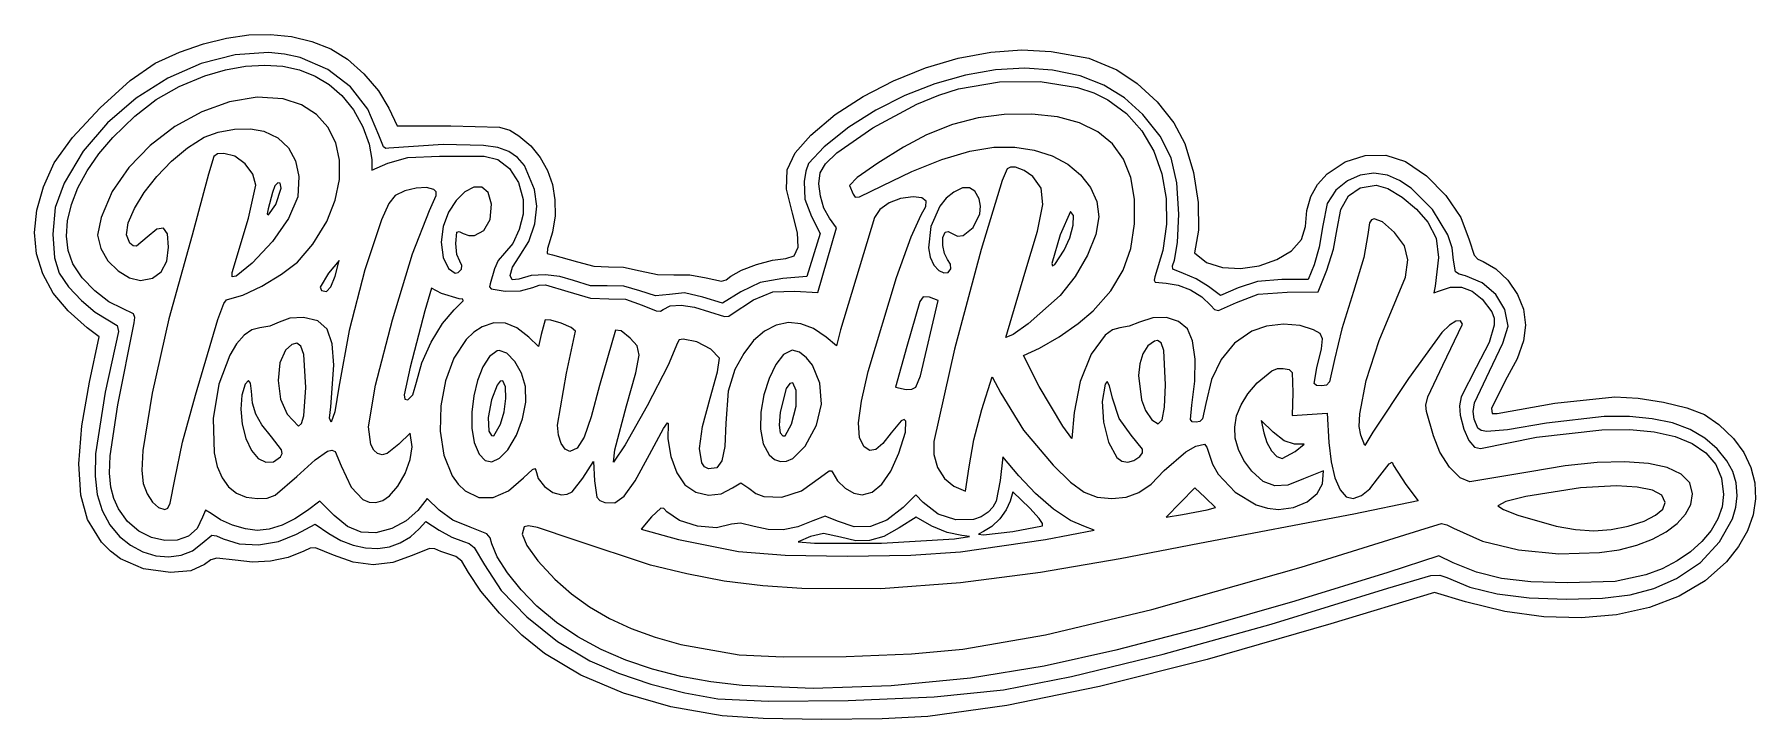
# Model space of a CAD drawing. Extents: x 0 to 134, y 0 to 53.
import ezdxf

# ---------------------------------------------------------------- set-up
doc = ezdxf.new("R2010")
doc.units = 0

msp = doc.modelspace()

# ---------------------------------------------------------------- linework, layer by layer
at = {"layer": 'Layer 1'}
for p, q in [((11.276523, 51.831565), (13.119565, 52.483375)), ((13.119565, 52.483375), (14.915028, 52.930646)), ((14.915028, 52.930646), (16.658703, 53.173035)), ((16.658703, 53.173035), (18.346379, 53.210201)), ((18.346379, 53.210201), (19.973846, 53.041803)), ((19.973846, 53.041803), (21.536894, 52.667498)), ((21.536894, 52.667498), (23.031313, 52.086946)), ((7.438171, 49.621224), (9.390113, 50.975556)), ((9.390113, 50.975556), (11.276523, 51.831565)), ((23.031313, 52.086946), (24.311573, 51.288271)), ((24.311573, 51.288271), (25.592403, 50.149952)), ((69.205787, 50.610149), (71.742585, 51.360224)), ((71.742585, 51.360224), (74.260547, 51.839094)), ((74.260547, 51.839094), (76.688383, 52.021961)), ((76.688383, 52.021961), (78.954804, 51.884028)), ((78.954804, 51.884028), (81.88829, 51.355109)), ((81.88829, 51.355109), (84.049194, 50.454378)), ((5.101961, 47.50928), (7.438171, 49.621224)), ((25.592403, 50.149952), (26.717061, 48.831979)), ((64.360834, 48.395579), (66.72144, 49.613668)), ((66.72144, 49.613668), (69.205787, 50.610149)), ((84.049194, 50.454378), (85.642837, 49.40902)), ((26.717061, 48.831979), (27.528803, 47.494346)), ((62.195259, 46.980679), (64.360834, 48.395579)), ((85.642837, 49.40902), (87.191075, 47.963848)), ((2.948596, 45.198381), (5.101961, 47.50928)), ((27.528803, 47.494346), (28.179099, 46.099186)), ((60.296004, 45.393768), (62.195259, 46.980679)), ((87.191075, 47.963848), (88.492701, 46.335826)), ((28.179099, 46.099186), (32.3509, 46.0992)), ((32.3509, 46.0992), (36.116022, 45.996916)), ((36.116022, 45.996916), (36.921069, 45.767135)), ((36.921069, 45.767135), (37.62732, 45.327661)), ((88.492701, 46.335826), (89.346504, 44.741918)), ((1.545193, 43.247186), (2.948596, 45.198381)), ((37.62732, 45.327661), (38.541652, 44.55836)), ((38.541652, 44.55836), (39.283663, 43.658405)), ((59.07695, 44.01533), (60.296004, 45.393768)), ((89.346504, 44.741918), (90.008247, 42.478579)), ((0.696072, 41.363425), (1.545193, 43.247186)), ((39.283663, 43.658405), (39.848562, 42.646704)), ((58.465735, 42.682428), (59.07695, 44.01533)), ((100.387113, 42.387558), (101.785841, 43.326022)), ((101.785841, 43.326022), (103.339774, 43.809974)), ((103.339774, 43.809974), (104.936932, 43.821789)), ((104.936932, 43.821789), (106.465333, 43.343839)), ((106.465333, 43.343839), (108.117122, 42.231206)), ((39.848562, 42.646704), (40.231555, 41.542161)), ((40.231555, 41.542161), (40.427851, 40.363683)), ((58.413489, 41.186701), (58.465735, 42.682428)), ((90.008247, 42.478579), (90.364773, 40.157507)), ((99.111293, 40.613887), (99.634078, 41.555172)), ((99.634078, 41.555172), (100.387113, 42.387558)), ((108.117122, 42.231206), (109.604447, 40.709021)), ((0.18199, 39.55452), (0.696072, 41.363425)), ((40.427851, 40.363683), (40.432657, 39.130177)), ((58.871344, 39.319788), (58.413489, 41.186701)), ((90.364773, 40.157507), (90.396434, 38.00513)), ((98.806075, 39.532785), (99.111293, 40.613887)), ((109.604447, 40.709021), (110.761169, 38.981446)), ((0.002365, 37.823368), (0.18199, 39.55452)), ((40.432657, 39.130177), (40.24118, 37.860547)), ((59.266888, 37.791742), (58.871344, 39.319788)), ((98.705743, 38.280948), (98.806075, 39.532785)), ((110.761169, 38.981446), (111.421153, 37.252639)), ((0.156617, 36.172861), (0.002365, 37.823368)), ((40.24118, 37.860547), (39.84863, 36.573701)), ((59.313103, 36.689847), (59.266888, 37.791742)), ((90.396434, 38.00513), (90.083583, 36.247878)), ((98.407146, 37.272602), (98.705743, 38.280948)), ((0.644162, 34.605895), (0.156617, 36.172861)), ((39.84863, 36.573701), (39.827556, 36.187706)), ((39.827556, 36.187706), (40.243543, 36.080433)), ((59.011206, 36.02253), (59.313103, 36.689847)), ((90.083583, 36.247878), (91.017833, 35.491238)), ((96.483024, 35.719119), (97.622302, 36.406441)), ((97.622302, 36.406441), (98.407146, 37.272602)), ((111.421153, 37.252639), (111.816118, 36.057315)), ((40.243543, 36.080433), (42.178743, 35.556714)), ((42.178743, 35.556714), (43.451817, 35.209683)), ((43.451817, 35.209683), (44.591713, 35.164679)), ((44.591713, 35.164679), (45.748126, 35.124759)), ((45.748126, 35.124759), (47.037163, 34.843849)), ((47.037163, 34.843849), (48.378195, 34.553202)), ((54.092113, 34.426878), (54.912458, 34.892717)), ((54.912458, 34.892717), (56.083256, 35.336163)), ((56.083256, 35.336163), (57.326058, 35.667802)), ((57.326058, 35.667802), (58.362413, 35.798218)), ((58.362413, 35.798218), (59.011206, 36.02253)), ((91.017833, 35.491238), (92.256716, 35.096694)), ((92.256716, 35.096694), (93.668417, 35.027593)), ((93.668417, 35.027593), (95.121124, 35.247286)), ((95.121124, 35.247286), (96.483024, 35.719119)), ((111.816118, 36.057315), (112.10139, 35.761295)), ((112.10139, 35.761295), (112.509763, 35.566339)), ((112.509763, 35.566339), (113.493313, 35.010149)), ((113.493313, 35.010149), (114.421281, 34.113169)), ((1.464419, 33.125364), (0.644162, 34.605895)), ((48.378195, 34.553202), (49.644103, 34.548899)), ((49.644103, 34.548899), (50.886672, 34.549938)), ((50.886672, 34.549938), (52.159063, 34.306939)), ((52.159063, 34.306939), (53.349058, 34.050977)), ((53.349058, 34.050977), (53.708475, 34.155727)), ((53.708475, 34.155727), (54.092113, 34.426878)), ((114.421281, 34.113169), (115.174539, 33.016663)), ((2.616807, 31.734163), (1.464419, 33.125364)), ((115.174539, 33.016663), (115.633963, 31.861889)), ((4.100743, 30.435186), (2.616807, 31.734163)), ((115.633963, 31.861889), (115.800482, 30.627103)), ((5.02962, 29.730252), (4.100743, 30.435186)), ((4.268947, 26.202482), (5.02962, 29.730252)), ((115.800482, 30.627103), (115.6494, 29.401921)), ((115.6494, 29.401921), (115.137575, 28.016498)), ((115.137575, 28.016498), (114.221863, 26.300989)), ((3.680397, 22.817613), (4.268947, 26.202482)), ((114.221863, 26.300989), (113.156364, 24.1579)), ((113.156364, 24.1579), (113.193108, 23.774415)), ((113.591407, 23.777109), (118.081862, 24.566759)), ((118.081862, 24.566759), (122.738787, 25.073499)), ((122.738787, 25.073499), (124.539373, 24.956212)), ((124.539373, 24.956212), (126.506225, 24.645598)), ((126.506225, 24.645598), (128.32707, 24.2037)), ((128.32707, 24.2037), (129.689637, 23.692559)), ((3.460788, 19.871928), (3.680397, 22.817613)), ((113.193108, 23.774415), (113.591407, 23.777109)), ((129.689637, 23.692559), (130.812084, 22.912107)), ((130.812084, 22.912107), (131.939147, 21.837459)), ((131.939147, 21.837459), (132.744859, 20.741376)), ((132.744859, 20.741376), (133.299543, 19.581304)), ((3.610918, 17.427545), (3.460788, 19.871928)), ((133.299543, 19.581304), (133.604161, 18.374632)), ((4.131587, 15.546582), (3.610918, 17.427545)), ((133.604161, 18.374632), (133.659671, 17.138751)), ((133.659671, 17.138751), (133.467034, 15.891052)), ((5.219337, 13.781099), (4.131587, 15.546582)), ((133.467034, 15.891052), (133.02721, 14.648923)), ((5.903061, 13.076861), (5.219337, 13.781099)), ((132.341159, 13.429755), (131.40984, 12.250939)), ((133.02721, 14.648923), (132.341159, 13.429755)), ((6.675358, 12.494605), (5.903061, 13.076861)), ((8.471687, 11.704978), (6.675358, 12.494605)), ((13.203107, 12.055891), (12.160413, 11.551931)), ((13.712733, 12.394628), (13.203107, 12.055891)), ((14.165943, 12.544764), (13.712733, 12.394628)), ((15.601767, 12.37102), (14.165943, 12.544764)), ((16.931438, 12.226679), (15.601767, 12.37102)), ((18.330945, 12.307414), (16.931438, 12.226679)), ((19.696188, 12.599191), (18.330945, 12.307414)), ((20.923067, 13.087977), (19.696188, 12.599191)), ((21.404732, 13.299414), (20.923067, 13.087977)), ((21.835618, 13.333326), (21.404732, 13.299414)), ((23.226137, 12.77646), (21.835618, 13.333326)), ((24.763781, 12.211765), (23.226137, 12.77646)), ((26.301868, 12.01762), (24.763781, 12.211765)), ((27.826795, 12.1941), (26.301868, 12.01762)), ((29.324957, 12.741281), (27.826795, 12.1941)), ((30.681967, 13.289141), (29.324957, 12.741281)), ((31.105942, 13.260675), (30.681967, 13.289141)), ((31.571047, 13.060587), (31.105942, 13.260675)), ((32.735017, 12.655768), (31.571047, 13.060587)), ((33.181185, 12.291403), (32.735017, 12.655768)), ((33.71873, 11.415398), (33.181185, 12.291403)), ((131.40984, 12.250939), (129.736053, 10.768388)), ((10.580357, 11.430092), (8.471687, 11.704978)), ((12.160413, 11.551931), (10.580357, 11.430092)), ((34.6578, 9.977953), (33.71873, 11.415398)), ((129.736053, 10.768388), (127.724246, 9.584852)), ((36.126511, 8.268622), (34.6578, 9.977953)), ((108.72315, 9.876038), (100.67982, 7.446728)), ((111.12204, 9.154679), (108.72315, 9.876038)), ((127.724246, 9.584852), (125.420258, 8.707327)), ((37.86425, 6.564793), (36.126511, 8.268622)), ((114.199319, 8.397229), (111.12204, 9.154679)), ((117.213621, 7.980764), (114.199319, 8.397229)), ((122.869931, 8.142808), (120.119105, 7.898288)), ((125.420258, 8.707327), (122.869931, 8.142808)), ((100.67982, 7.446728), (91.060234, 4.678077)), ((120.119105, 7.898288), (117.213621, 7.980764)), ((39.6104, 5.143858), (37.86425, 6.564793)), ((42.434478, 3.458428), (39.6104, 5.143858)), ((91.060234, 4.678077), (82.709208, 2.570989)), ((45.743375, 2.061762), (42.434478, 3.458428)), ((49.435109, 0.989837), (45.743375, 2.061762)), ((82.709208, 2.570989), (75.521712, 1.101336)), ((53.4077, 0.278628), (49.435109, 0.989837)), ((53.40652, 0.27838), (53.4077, 0.278628)), ((56.598257, 0.074644), (53.40652, 0.27838)), ((61.149851, -0.000552), (56.598257, 0.074644)), ((65.82633, 0.055371), (61.149851, -0.000552)), ((69.39272, 0.244988), (65.82633, 0.055371)), ((75.521712, 1.101336), (69.39272, 0.244988))]:
    msp.add_line(p, q, dxfattribs=at)
at = {"layer": 'Layer 2'}
for p, q in [((12.957119, 50.953621), (10.356948, 49.812349)), ((15.600169, 51.634035), (12.957119, 50.953621)), ((18.189978, 51.802464), (15.600169, 51.634035)), ((19.43488, 51.678707), (18.189978, 51.802464)), ((20.630428, 51.407782), (19.43488, 51.678707)), ((22.774585, 50.486327), (20.630428, 51.407782)), ((10.356948, 49.812349), (7.895774, 48.261348)), ((24.553505, 49.134132), (22.774585, 50.486327)), ((72.294067, 50.042367), (69.924818, 49.371228)), ((74.643531, 50.456518), (72.294067, 50.042367)), ((76.919058, 50.595484), (74.643531, 50.456518)), ((79.066491, 50.441063), (76.919058, 50.595484)), ((81.221634, 49.983615), (79.066491, 50.441063)), ((83.055246, 49.281876), (81.221634, 49.983615)), ((7.895774, 48.261348), (5.669717, 46.351745)), ((25.902012, 47.415224), (24.553505, 49.134132)), ((67.589942, 48.461304), (65.343592, 47.330793)), ((69.924818, 49.371228), (67.589942, 48.461304)), ((84.645881, 48.297191), (83.055246, 49.281876)), ((86.072091, 46.990903), (84.645881, 48.297191)), ((26.754928, 45.393632), (25.902012, 47.415224)), ((65.343592, 47.330793), (63.239923, 45.997896)), ((87.413938, 45.314358), (86.072091, 46.990903)), ((5.669717, 46.351745), (3.774895, 44.134667)), ((63.239923, 45.997896), (61.333091, 44.480813)), ((3.774895, 44.134667), (2.307428, 41.661242)), ((27.104806, 44.486291), (26.754928, 45.393632)), ((27.292304, 44.345982), (27.104806, 44.486291)), ((27.515516, 44.378082), (27.292304, 44.345982)), ((31.739536, 44.656319), (27.515516, 44.378082)), ((34.868035, 44.593592), (31.739536, 44.656319)), ((35.979557, 44.415492), (34.868035, 44.593592)), ((36.849915, 44.109651), (35.979557, 44.415492)), ((37.524599, 43.653633), (36.849915, 44.109651)), ((61.333091, 44.480813), (60.121561, 43.186071)), ((88.272698, 43.61535), (87.413938, 45.314358)), ((38.0491, 43.025001), (37.524599, 43.653633)), ((38.829516, 41.160149), (38.0491, 43.025001)), ((60.121561, 43.186071), (59.894579, 42.592589)), ((88.728899, 41.672026), (88.272698, 43.61535)), ((2.307428, 41.661242), (1.600913, 39.774239)), ((59.894579, 42.592589), (59.784171, 41.799703)), ((59.784171, 41.799703), (59.822629, 40.409471)), ((88.863071, 39.262533), (88.728899, 41.672026)), ((101.959112, 41.840829), (101.073573, 41.126865)), ((102.957914, 42.281049), (101.959112, 41.840829)), ((104.012766, 42.431085), (102.957914, 42.281049)), ((105.066453, 42.274495), (104.012766, 42.431085)), ((105.999467, 41.873763), (105.066453, 42.274495)), ((106.916207, 41.26719), (105.999467, 41.873763)), ((39.012625, 39.871194), (38.829516, 41.160149)), ((59.822629, 40.409471), (60.334899, 39.071013)), ((101.073573, 41.126865), (100.392526, 40.081125)), ((108.567959, 39.606625), (106.916207, 41.26719)), ((1.600913, 39.774239), (1.435757, 37.710132)), ((38.85937, 38.491427), (39.012625, 39.871194)), ((60.334899, 39.071013), (61.013078, 37.750723)), ((88.76878, 37.04428), (88.863071, 39.262533)), ((100.392526, 40.081125), (100.060623, 38.368905)), ((109.75589, 37.633018), (108.567959, 39.606625)), ((1.435757, 37.710132), (1.550091, 35.870674)), ((38.396392, 37.138981), (38.85937, 38.491427)), ((61.013078, 37.750723), (59.984798, 34.401033)), ((100.060623, 38.368905), (99.771261, 36.675148)), ((110.092855, 36.635141), (109.75589, 37.633018)), ((37.650336, 35.931989), (38.396392, 37.138981)), ((88.54368, 35.674363), (88.76878, 37.04428)), ((99.771261, 36.675148), (99.382331, 35.311315)), ((110.214183, 35.686585), (110.092855, 36.635141)), ((1.550091, 35.870674), (1.934528, 34.661292)), ((36.953511, 34.489369), (37.132927, 35.124726)), ((37.132927, 35.124726), (37.650336, 35.931989)), ((88.388113, 35.240565), (88.54368, 35.674363)), ((88.413124, 34.978344), (88.388113, 35.240565)), ((89.224399, 34.632683), (88.413124, 34.978344)), ((99.382331, 35.311315), (98.922478, 34.182425)), ((110.363334, 34.784726), (110.214183, 35.686585)), ((110.640017, 34.588872), (110.363334, 34.784726)), ((1.934528, 34.661292), (2.658094, 33.610196)), ((2.658094, 33.610196), (3.645851, 32.541213)), ((37.114296, 34.142592), (36.953511, 34.489369)), ((37.617488, 34.201069), (37.114296, 34.142592)), ((38.573331, 34.476307), (37.617488, 34.201069)), ((39.670188, 34.548677), (38.573331, 34.476307)), ((40.801567, 34.420829), (39.670188, 34.548677)), ((41.860978, 34.095416), (40.801567, 34.420829)), ((43.182244, 33.691177), (41.860978, 34.095416)), ((44.487338, 33.674623), (43.182244, 33.691177)), ((45.772294, 33.662311), (44.487338, 33.674623)), ((47.027338, 33.287584), (45.772294, 33.662311)), ((56.369029, 33.946881), (54.855608, 33.220012)), ((58.130798, 34.252212), (56.369029, 33.946881)), ((59.984798, 34.401033), (58.130798, 34.252212)), ((90.206232, 34.227147), (89.224399, 34.632683)), ((91.163999, 33.639431), (90.206232, 34.227147)), ((92.104588, 32.921994), (91.163999, 33.639431)), ((93.470228, 33.541979), (92.104588, 32.921994)), ((94.990062, 34.023269), (93.470228, 33.541979)), ((96.879188, 34.172209), (94.990062, 34.023269)), ((98.922478, 34.182425), (96.879188, 34.172209)), ((111.13417, 34.452065), (110.640017, 34.588872)), ((112.431802, 33.922657), (111.13417, 34.452065)), ((113.485105, 33.01491), (112.431802, 33.922657)), ((3.645851, 32.541213), (4.717747, 31.627677)), ((48.233065, 32.913657), (47.027338, 33.287584)), ((49.330608, 33.023975), (48.233065, 32.913657)), ((50.490243, 33.135319), (49.330608, 33.023975)), ((51.913338, 32.816152), (50.490243, 33.135319)), ((53.434568, 32.336629), (51.913338, 32.816152)), ((54.855608, 33.220012), (53.434568, 32.336629)), ((114.191968, 31.84911), (113.485105, 33.01491)), ((4.717747, 31.627677), (5.693728, 31.042922)), ((5.693728, 31.042922), (6.416072, 30.617024)), ((114.45028, 30.545545), (114.191968, 31.84911)), ((6.522614, 30.150423), (5.48371, 25.439209)), ((6.416072, 30.617024), (6.522614, 30.150423)), ((114.025989, 29.22189), (114.45028, 30.545545)), ((113.0059, 27.063485), (114.025989, 29.22189)), ((111.841256, 24.602318), (113.0059, 27.063485)), ((5.48371, 25.439209), (4.755534, 20.635873)), ((111.720743, 23.932279), (111.841256, 24.602318)), ((111.80685, 23.319815), (111.720743, 23.932279)), ((112.080271, 22.63339), (111.80685, 23.319815)), ((117.41347, 23.016934), (114.392726, 22.508464)), ((121.903705, 23.531026), (117.41347, 23.016934)), ((123.869143, 23.533347), (121.903705, 23.531026)), ((125.640429, 23.367002), (123.869143, 23.533347)), ((127.211789, 23.032852), (125.640429, 23.367002)), ((128.577448, 22.531761), (127.211789, 23.032852)), ((112.345648, 22.45114), (112.080271, 22.63339)), ((112.778611, 22.371778), (112.345648, 22.45114)), ((114.392726, 22.508464), (112.778611, 22.371778)), ((129.731633, 21.864591), (128.577448, 22.531761)), ((130.66857, 21.032204), (129.731633, 21.864591)), ((4.755534, 20.635873), (4.718546, 18.913664)), ((131.423948, 20.104961), (130.66857, 21.032204)), ((131.903913, 19.260583), (131.423948, 20.104961)), ((4.718546, 18.913664), (4.881333, 17.472365)), ((132.156598, 18.386135), (131.903913, 19.260583)), ((4.881333, 17.472365), (5.260097, 16.231694)), ((132.23013, 17.368684), (132.156598, 18.386135)), ((5.260097, 16.231694), (5.871044, 15.111373)), ((131.867385, 15.599606), (132.136589, 16.497812)), ((132.136589, 16.497812), (132.23013, 17.368684)), ((5.871044, 15.111373), (6.605539, 14.230558)), ((20.355884, 14.386341), (21.793914, 15.174785)), ((21.793914, 15.174785), (22.864044, 14.448571)), ((29.194394, 14.18141), (29.884314, 14.805864)), ((29.884314, 14.805864), (30.407158, 15.383601)), ((30.407158, 15.383601), (31.440488, 14.699777)), ((130.870496, 13.814671), (131.867385, 15.599606)), ((6.605539, 14.230558), (7.472509, 13.534061)), ((7.472509, 13.534061), (8.428467, 13.030436)), ((12.272499, 13.115748), (13.021134, 13.704803)), ((13.021134, 13.704803), (13.782516, 14.325479)), ((13.782516, 14.325479), (14.131046, 14.280025)), ((14.131046, 14.280025), (14.647384, 14.035906)), ((14.647384, 14.035906), (15.908421, 13.644113)), ((15.908421, 13.644113), (17.401366, 13.579362)), ((17.401366, 13.579362), (18.944445, 13.830491)), ((18.944445, 13.830491), (20.355884, 14.386341)), ((22.864044, 14.448571), (23.802672, 13.907002)), ((23.802672, 13.907002), (24.759994, 13.534767)), ((24.759994, 13.534767), (25.717933, 13.330946)), ((26.658418, 13.29462), (27.563372, 13.424868)), ((27.563372, 13.424868), (28.414722, 13.720771)), ((28.414722, 13.720771), (29.194394, 14.18141)), ((31.440488, 14.699777), (32.417626, 14.164123)), ((32.417626, 14.164123), (33.315858, 13.836516)), ((33.315858, 13.836516), (33.768426, 13.677831)), ((33.768426, 13.677831), (34.146535, 13.370953)), ((34.146535, 13.370953), (34.941988, 12.019116)), ((129.376487, 12.200831), (130.870496, 13.814671)), ((8.428467, 13.030436), (9.42993, 12.728238)), ((9.42993, 12.728238), (10.433413, 12.63602)), ((10.433413, 12.63602), (11.395431, 12.762339)), ((11.395431, 12.762339), (12.272499, 13.115748)), ((25.717933, 13.330946), (26.658418, 13.29462)), ((127.52238, 10.945034), (129.376487, 12.200831)), ((34.941988, 12.019116), (36.254758, 10.033261)), ((105.099, 10.2016), (108.433593, 11.176672)), ((108.433593, 11.176672), (109.15204, 11.213504)), ((109.15204, 11.213504), (109.67438, 11.028764)), ((109.67438, 11.028764), (111.474259, 10.285544)), ((125.752209, 10.168232), (127.52238, 10.945034)), ((36.254758, 10.033261), (38.231314, 7.968667)), ((96.042287, 7.418433), (105.100148, 10.201805)), ((105.100148, 10.201805), (105.099, 10.2016)), ((111.474259, 10.285544), (113.589903, 9.765198)), ((113.589903, 9.765198), (116.070613, 9.458862)), ((116.070613, 9.458862), (118.96569, 9.357674)), ((118.96569, 9.357674), (121.765354, 9.428593)), ((121.765354, 9.428593), (123.930364, 9.680765)), ((123.930364, 9.680765), (125.752209, 10.168232)), ((38.231314, 7.968667), (40.610375, 6.063457)), ((87.653395, 5.085703), (96.042287, 7.418433)), ((40.610375, 6.063457), (43.130658, 4.555756)), ((43.130658, 4.555756), (45.369733, 3.592804)), ((80.526629, 3.335258), (87.653395, 5.085703)), ((45.369733, 3.592804), (47.88027, 2.748787)), ((47.88027, 2.748787), (50.500049, 2.071796)), ((75.255148, 2.298745), (80.526629, 3.335258)), ((50.500049, 2.071796), (53.066848, 1.609926)), ((53.066848, 1.609926), (57.0095, 1.427893)), ((57.0095, 1.427893), (63.201819, 1.48497)), ((63.201819, 1.48497), (69.873728, 1.77673)), ((69.873728, 1.77673), (75.255148, 2.298745))]:
    msp.add_line(p, q, dxfattribs=at)
at = {"layer": 'Layer 3'}
for p, q in [((16.402207, 50.742375), (17.882963, 50.833202)), ((17.882963, 50.833202), (19.28334, 50.734729)), ((11.236374, 49.167165), (13.239527, 49.987141)), ((13.239527, 49.987141), (14.851065, 50.460827)), ((14.851065, 50.460827), (16.402207, 50.742375)), ((19.28334, 50.734729), (20.593346, 50.448374)), ((20.593346, 50.448374), (21.80299, 49.975557)), ((21.80299, 49.975557), (22.902281, 49.317696)), ((71.772115, 48.997234), (74.956224, 49.538855)), ((74.956224, 49.538855), (78.115409, 49.564136)), ((78.115409, 49.564136), (81.002072, 49.091392)), ((7.788234, 46.862371), (9.461438, 48.15374)), ((9.461438, 48.15374), (11.236374, 49.167165)), ((22.902281, 49.317696), (23.881227, 48.476211)), ((23.881227, 48.476211), (24.770685, 47.359602)), ((68.53577, 47.781164), (70.22963, 48.497389)), ((70.22963, 48.497389), (71.772115, 48.997234)), ((81.002072, 49.091392), (82.265833, 48.673985)), ((82.265833, 48.673985), (83.368615, 48.13894)), ((83.368615, 48.13894), (84.820906, 47.062448)), ((6.090277, 45.208561), (7.788234, 46.862371)), ((24.770685, 47.359602), (25.506775, 46.040284)), ((65.109868, 45.951913), (68.53577, 47.781164)), ((84.820906, 47.062448), (86.01148, 45.713534)), ((25.506775, 46.040284), (26.00811, 44.693624)), ((62.326289, 44.014149), (65.109868, 45.951913)), ((86.01148, 45.713534), (86.928627, 44.136511)), ((4.99781, 43.92784), (6.090277, 45.208561)), ((26.00811, 44.693624), (26.193307, 43.494991)), ((86.928627, 44.136511), (87.560636, 42.375689)), ((4.092823, 42.617996), (4.99781, 43.92784)), ((26.193307, 43.494991), (26.1933, 42.6672)), ((26.1933, 42.6672), (27.43446, 43.216235)), ((27.43446, 43.216235), (28.999299, 43.64886)), ((28.999299, 43.64886), (31.45612, 43.760726)), ((31.45612, 43.760726), (34.92265, 43.759315)), ((34.92265, 43.759315), (35.980536, 43.50403)), ((35.980536, 43.50403), (36.89862, 42.792656)), ((36.89862, 42.792656), (37.590084, 41.721332)), ((61.016915, 42.472544), (61.435334, 43.162285)), ((61.435334, 43.162285), (62.326289, 44.014149)), ((3.382405, 41.301484), (4.092823, 42.617996)), ((37.590084, 41.721332), (37.96811, 40.386195)), ((60.928483, 41.606216), (61.016915, 42.472544)), ((61.035344, 40.643077), (60.928483, 41.606216)), ((87.560636, 42.375689), (87.895796, 40.475379)), ((102.952369, 41.302596), (104.197353, 41.50667)), ((104.197353, 41.50667), (105.092773, 41.246566)), ((2.87364, 40.000755), (3.382405, 41.301484)), ((37.96811, 40.386195), (37.948872, 39.251634)), ((61.311793, 39.710259), (61.035344, 40.643077)), ((87.895796, 40.475379), (87.922394, 38.479894)), ((101.448236, 39.62032), (102.040926, 40.679332)), ((102.040926, 40.679332), (102.952369, 41.302596)), ((105.092773, 41.246566), (106.210906, 40.573852)), ((106.210906, 40.573852), (107.325985, 39.649927)), ((2.573614, 38.738262), (2.87364, 40.000755)), ((37.948872, 39.251634), (37.656646, 38.051285)), ((61.732122, 38.934894), (61.311793, 39.710259)), ((62.291091, 38.178849), (61.732122, 38.934894)), ((101.159513, 38.109), (101.448236, 39.62032)), ((107.325985, 39.649927), (108.212243, 38.63619)), ((2.489415, 37.536459), (2.573614, 38.738262)), ((2.628127, 36.417798), (2.489415, 37.536459)), ((37.656646, 38.051285), (37.157475, 36.975158)), ((61.562027, 35.668989), (62.291091, 38.178849)), ((87.922394, 38.479894), (87.628721, 36.433544)), ((100.873855, 36.522538), (101.159513, 38.109)), ((108.212243, 38.63619), (108.86583, 37.384266)), ((2.996837, 35.404731), (2.628127, 36.417798)), ((36.5174, 36.213265), (36.022732, 35.653052)), ((37.157475, 36.975158), (36.5174, 36.213265)), ((87.628721, 36.433544), (87.003065, 34.38064)), ((100.364465, 34.8911), (100.873855, 36.522538)), ((108.86583, 37.384266), (109.02524, 35.8867)), ((3.720325, 34.311853), (2.996837, 35.404731)), ((35.72921, 35.010775), (35.382811, 33.846105)), ((36.022732, 35.653052), (35.72921, 35.010775)), ((60.832991, 33.159129), (61.562027, 35.668989)), ((99.69574, 33.22763), (100.364465, 34.8911)), ((109.02524, 35.8867), (108.786847, 33.65066)), ((4.694229, 33.284281), (3.720325, 34.311853)), ((35.382811, 33.846105), (35.336645, 33.60638)), ((35.336645, 33.60638), (35.479029, 33.4485)), ((35.479029, 33.4485), (36.545961, 33.271303)), ((37.751078, 33.299871), (38.704651, 33.555896)), ((38.704651, 33.555896), (39.190146, 33.747579)), ((39.190146, 33.747579), (39.684271, 33.773306)), ((39.684271, 33.773306), (41.419791, 33.244041)), ((87.003065, 34.38064), (86.944708, 34.127015)), ((86.944708, 34.127015), (87.044333, 33.976689)), ((87.044333, 33.976689), (87.89912, 33.885707)), ((87.89912, 33.885707), (88.812635, 33.74897)), ((88.812635, 33.74897), (89.768364, 33.377348)), ((108.786847, 33.65066), (108.677613, 33.145204)), ((109.121083, 33.297882), (109.968149, 33.591624)), ((109.968149, 33.591624), (110.817793, 33.577907)), ((110.817793, 33.577907), (111.648815, 33.260898)), ((5.783577, 32.444161), (4.694229, 33.284281)), ((6.853397, 31.913641), (5.783577, 32.444161)), ((36.545961, 33.271303), (37.751078, 33.299871)), ((41.419791, 33.244041), (43.192542, 32.727942)), ((43.192542, 32.727942), (44.614541, 32.680895)), ((44.614541, 32.680895), (45.898347, 32.655301)), ((45.898347, 32.655301), (47.195321, 32.174843)), ((47.195321, 32.174843), (48.293067, 31.732397)), ((48.831591, 31.859037), (49.37601, 32.12062)), ((49.37601, 32.12062), (50.214453, 32.171373)), ((50.214453, 32.171373), (51.260482, 32.016093)), ((54.119161, 31.470962), (55.846751, 32.600532)), ((55.846751, 32.600532), (57.34635, 33.2265)), ((57.34635, 33.2265), (59.060411, 33.271995)), ((59.060411, 33.271995), (60.832991, 33.159129)), ((89.768364, 33.377348), (90.655751, 32.82618)), ((90.655751, 32.82618), (91.36424, 32.150807)), ((91.36424, 32.150807), (91.651854, 31.840648)), ((91.958021, 31.761962), (93.35503, 32.384634)), ((93.35503, 32.384634), (95.045198, 33.043008)), ((95.045198, 33.043008), (97.29287, 33.204432)), ((97.29287, 33.204432), (99.69574, 33.22763)), ((108.677613, 33.145204), (109.121083, 33.297882)), ((111.648815, 33.260898), (112.440013, 32.644764)), ((112.440013, 32.644764), (113.18513, 31.676634)), ((6.467061, 24.446371), (7.750073, 30.821241)), ((7.704596, 31.49952), (6.853397, 31.913641)), ((7.800218, 31.227307), (7.704596, 31.49952)), ((7.750073, 30.821241), (7.800218, 31.227307)), ((48.293067, 31.732397), (48.6083, 31.729201)), ((48.6083, 31.729201), (48.831591, 31.859037)), ((51.260482, 32.016093), (52.427661, 31.659574)), ((52.427661, 31.659574), (53.600089, 31.308507)), ((53.600089, 31.308507), (53.914599, 31.32852)), ((53.914599, 31.32852), (54.119161, 31.470962)), ((91.651854, 31.840648), (91.958021, 31.761962)), ((113.18513, 31.676634), (113.348769, 31.182697)), ((113.348769, 31.182697), (113.369351, 30.640148)), ((113.369351, 30.640148), (112.970017, 29.283125)), ((112.970017, 29.283125), (111.964469, 27.353384)), ((111.964469, 27.353384), (110.78696, 25.052843)), ((5.883507, 20.474605), (6.467061, 24.446371)), ((110.78696, 25.052843), (110.659861, 24.367529)), ((110.659861, 24.367529), (110.726419, 23.650914)), ((110.726419, 23.650914), (110.999423, 22.541604)), ((110.999423, 22.541604), (111.385944, 21.679227)), ((111.385944, 21.679227), (111.832747, 21.152531)), ((112.286599, 21.050264), (116.657674, 21.932201)), ((116.657674, 21.932201), (121.725229, 22.512254)), ((121.725229, 22.512254), (123.88712, 22.530366)), ((123.88712, 22.530366), (125.782209, 22.356751)), ((125.782209, 22.356751), (127.403885, 21.994923)), ((127.403885, 21.994923), (128.745537, 21.448396)), ((128.745537, 21.448396), (129.800552, 20.720686)), ((5.831756, 19.126007), (5.883507, 20.474605)), ((111.832747, 21.152531), (112.286599, 21.050264)), ((129.800552, 20.720686), (130.562321, 19.815306)), ((5.928142, 18.061532), (5.831756, 19.126007)), ((130.562321, 19.815306), (131.02423, 18.735771)), ((131.02423, 18.735771), (131.179669, 17.485594)), ((6.163757, 17.175627), (5.928142, 18.061532)), ((131.179669, 17.485594), (131.06574, 16.527633)), ((6.529693, 16.362741), (6.163757, 17.175627)), ((7.229051, 15.375074), (6.529693, 16.362741)), ((13.284895, 16.269787), (13.051843, 15.710582)), ((13.728894, 16.008044), (13.284895, 16.269787)), ((21.216804, 16.237994), (20.230552, 15.581633)), ((22.166848, 16.962627), (21.216804, 16.237994)), ((23.276968, 15.852507), (22.166848, 16.962627)), ((29.774218, 16.240727), (28.879667, 15.444018)), ((30.513724, 17.167516), (29.774218, 16.240727)), ((31.42104, 16.2602), (30.513724, 17.167516)), ((32.48968, 15.482882), (31.42104, 16.2602)), ((131.06574, 16.527633), (130.735064, 15.585518)), ((8.109585, 14.631501), (7.229051, 15.375074)), ((12.638872, 14.834139), (11.962899, 14.246204)), ((13.051843, 15.710582), (12.638872, 14.834139)), ((14.451254, 15.513186), (13.728894, 16.008044)), ((15.383859, 15.09423), (14.451254, 15.513186)), ((16.382637, 14.804068), (15.383859, 15.09423)), ((17.303514, 14.695594), (16.382637, 14.804068)), ((18.242713, 14.79814), (17.303514, 14.695594)), ((19.22879, 15.097584), (18.242713, 14.79814)), ((20.230552, 15.581633), (19.22879, 15.097584)), ((24.320225, 15.005921), (23.276968, 15.852507)), ((25.381847, 14.561166), (24.320225, 15.005921)), ((27.767398, 14.829957), (26.513637, 14.506444)), ((28.879667, 15.444018), (27.767398, 14.829957)), ((33.83982, 14.9324), (32.48968, 15.482882)), ((35.126059, 14.435266), (33.83982, 14.9324)), ((130.735064, 15.585518), (130.20431, 14.676489)), ((9.097267, 14.139426), (8.109585, 14.631501)), ((10.118067, 13.906249), (9.097267, 14.139426)), ((11.097954, 13.939375), (10.118067, 13.906249)), ((11.962899, 14.246204), (11.097954, 13.939375)), ((26.513637, 14.506444), (25.381847, 14.561166)), ((35.387018, 14.113417), (35.126059, 14.435266)), ((35.53008, 13.63788), (35.387018, 14.113417)), ((35.932283, 12.644632), (35.53008, 13.63788)), ((129.490148, 13.817784), (128.609245, 13.026644)), ((130.20431, 14.676489), (129.490148, 13.817784)), ((36.728003, 11.399449), (35.932283, 12.644632)), ((109.075619, 12.712291), (105.099389, 11.429281)), ((110.186019, 12.175815), (109.075619, 12.712291)), ((111.992488, 11.438997), (110.186019, 12.175815)), ((127.57827, 12.320306), (126.413892, 11.71601)), ((128.609245, 13.026644), (127.57827, 12.320306)), ((37.799365, 10.065149), (36.728003, 11.399449)), ((105.099389, 11.429281), (97.870674, 9.192522)), ((113.924293, 10.95871), (111.992488, 11.438997)), ((116.201485, 10.696106), (113.924293, 10.95871)), ((119.044119, 10.612335), (116.201485, 10.696106)), ((122.753241, 10.719492), (119.044119, 10.612335)), ((125.132779, 11.230994), (122.753241, 10.719492)), ((126.413892, 11.71601), (125.132779, 11.230994)), ((39.0285, 8.80455), (37.799365, 10.065149)), ((39.028389, 8.804161), (39.0285, 8.80455)), ((40.549968, 7.539185), (39.028389, 8.804161)), ((97.870674, 9.192522), (90.657518, 7.134568)), ((42.210629, 6.418759), (40.549968, 7.539185)), ((90.657518, 7.134568), (83.991522, 5.400675)), ((44.008229, 5.441157), (42.210629, 6.418759)), ((45.940628, 4.604653), (44.008229, 5.441157)), ((83.991522, 5.400675), (78.404289, 4.136101)), ((48.005684, 3.907518), (45.940628, 4.604653)), ((78.404289, 4.136101), (72.694848, 3.215293)), ((50.201258, 3.348028), (48.005684, 3.907518)), ((52.525206, 2.924455), (50.201258, 3.348028)), ((54.975389, 2.635071), (52.525206, 2.924455)), ((72.694848, 3.215293), (66.543769, 2.626984)), ((60.465725, 2.417976), (54.975389, 2.635071)), ((66.543769, 2.626984), (60.465725, 2.417976))]:
    msp.add_line(p, q, dxfattribs=at)
at = {"layer": 'Layer 4'}
for p, q in [((17.288913, 48.342392), (15.153641, 47.985634)), ((19.306938, 48.20821), (17.288913, 48.342392)), ((20.734543, 47.735693), (19.306938, 48.20821)), ((12.99575, 47.199665), (10.909865, 46.046216)), ((15.153641, 47.985634), (12.99575, 47.199665)), ((21.900602, 46.98713), (20.734543, 47.735693)), ((22.792503, 45.997942), (21.900602, 46.98713)), ((75.320632, 46.999433), (73.297933, 46.733885)), ((77.453265, 47.020369), (75.320632, 46.999433)), ((79.443137, 46.806485), (77.453265, 47.020369)), ((81.148595, 46.350118), (79.443137, 46.806485)), ((10.909865, 46.046216), (8.990616, 44.58702)), ((13.191341, 45.219223), (14.278783, 45.621523)), ((14.278783, 45.621523), (15.530347, 45.846994)), ((15.530347, 45.846994), (16.769095, 45.877452)), ((16.769095, 45.877452), (17.818091, 45.694711)), ((17.818091, 45.694711), (18.906595, 45.167337)), ((23.39763, 44.803551), (22.792503, 45.997942)), ((71.309047, 46.20873), (69.277855, 45.408969)), ((73.297933, 46.733885), (71.309047, 46.20873)), ((82.570131, 45.650743), (81.148595, 46.350118)), ((83.708238, 44.70784), (82.570131, 45.650743)), ((8.990616, 44.58702), (7.332626, 42.883806)), ((10.653334, 43.371102), (11.901156, 44.412285)), ((11.901156, 44.412285), (13.191341, 45.219223)), ((18.906595, 45.167337), (19.725609, 44.39788)), ((19.725609, 44.39788), (20.26704, 43.396871)), ((23.70337, 43.439377), (23.39763, 44.803551)), ((67.496352, 44.461307), (65.497153, 43.219322)), ((69.277855, 45.408969), (67.496352, 44.461307)), ((70.473608, 43.483848), (72.653689, 44.133895)), ((72.653689, 44.133895), (74.50286, 44.455259)), ((74.50286, 44.455259), (76.124728, 44.465083)), ((76.124728, 44.465083), (77.645358, 44.231707)), ((77.645358, 44.231707), (79.029504, 43.77853)), ((84.563405, 43.520886), (83.708238, 44.70784)), ((7.332626, 42.883806), (6.030525, 40.998306)), ((9.507814, 42.181061), (10.653334, 43.371102)), ((13.925341, 43.739904), (13.518411, 42.350321)), ((14.219476, 43.936364), (13.925341, 43.739904)), ((14.699621, 43.973101), (14.219476, 43.936364)), ((15.565006, 43.744741), (14.699621, 43.973101)), ((16.371012, 43.159228), (15.565006, 43.744741)), ((16.965895, 42.365918), (16.371012, 43.159228)), ((20.26704, 43.396871), (20.522791, 42.174841)), ((23.697107, 41.940842), (23.70337, 43.439377)), ((65.497153, 43.219322), (63.894362, 42.087701)), ((68.143297, 42.567879), (70.473608, 43.483848)), ((75.804613, 42.901963), (75.543118, 42.769769)), ((76.182937, 42.893668), (75.804613, 42.901963)), ((76.870328, 42.643852), (76.182937, 42.893668)), ((79.029504, 43.77853), (80.241915, 43.128953)), ((80.241915, 43.128953), (81.247343, 42.306373)), ((85.136126, 42.089358), (84.563405, 43.520886)), ((8.524533, 40.927549), (9.507814, 42.181061)), ((13.518411, 42.350321), (12.250021, 37.623101)), ((16.628607, 38.937331), (17.197911, 41.514161)), ((17.197911, 41.514161), (16.965895, 42.365918)), ((18.672848, 41.444107), (18.482018, 40.939335)), ((18.900222, 41.692953), (18.672848, 41.444107)), ((19.090586, 41.649678), (18.900222, 41.692953)), ((19.170386, 41.278086), (19.090586, 41.649678)), ((20.522791, 42.174841), (20.464947, 40.60951)), ((23.366228, 40.343366), (23.697107, 41.940842)), ((63.894362, 42.087701), (63.302085, 41.471129)), ((63.302085, 41.471129), (63.56966, 40.804069)), ((64.06792, 40.589083), (65.84344, 41.448749)), ((65.84344, 41.448749), (68.143297, 42.567879)), ((75.143117, 41.857128), (73.524687, 36.494908)), ((75.543118, 42.769769), (75.143117, 41.857128)), ((77.532237, 42.172929), (76.870328, 42.643852)), ((78.168755, 41.271731), (77.532237, 42.172929)), ((81.247343, 42.306373), (82.010539, 41.334192)), ((85.426892, 40.412733), (85.136126, 42.089358)), ((6.030525, 40.998306), (5.178938, 38.99225)), ((7.76343, 39.695953), (8.524533, 40.927549)), ((18.482018, 40.939335), (18.150181, 39.669335)), ((18.7398, 40.008086), (19.170386, 41.278086)), ((20.464947, 40.60951), (19.723171, 38.908121)), ((22.698118, 38.68237), (23.366228, 40.343366)), ((28.006983, 40.710197), (27.536469, 40.082734)), ((28.75851, 41.056658), (28.006983, 40.710197)), ((29.63407, 41.269179), (28.75851, 41.056658)), ((30.447009, 41.31878), (29.63407, 41.269179)), ((31.010673, 41.176484), (30.447009, 41.31878)), ((30.686823, 39.547724), (31.210041, 40.707891)), ((31.192568, 40.987834), (31.010673, 41.176484)), ((31.210041, 40.707891), (31.192568, 40.987834)), ((32.749978, 40.306307), (32.16324, 39.39382)), ((33.430724, 40.975738), (32.749978, 40.306307)), ((34.125292, 41.341741), (33.430724, 40.975738)), ((34.753491, 41.343941), (34.125292, 41.341741)), ((35.235134, 40.921964), (34.753491, 41.343941)), ((35.490033, 40.015436), (35.235134, 40.921964)), ((63.56966, 40.804069), (63.728608, 40.581939)), ((63.728608, 40.581939), (64.06792, 40.589083)), ((66.37086, 40.128433), (65.664932, 39.624497)), ((67.262891, 40.464528), (66.37086, 40.128433)), ((68.253516, 40.586782), (67.262891, 40.464528)), ((68.922224, 40.508294), (68.253516, 40.586782)), ((69.242683, 40.262533), (68.922224, 40.508294)), ((69.221756, 39.834057), (69.242683, 40.262533)), ((70.801397, 40.501801), (70.300545, 39.868697)), ((71.388986, 40.970228), (70.801397, 40.501801)), ((72.078594, 41.282951), (71.388986, 40.970228)), ((72.619233, 41.303415), (72.078594, 41.282951)), ((73.037079, 41.024556), (72.619233, 41.303415)), ((73.358306, 40.439312), (73.037079, 41.024556)), ((73.472155, 39.864395), (73.358306, 40.439312)), ((78.301017, 40.00144), (78.168755, 41.271731)), ((82.010539, 41.334192), (82.496254, 40.235807)), ((82.496254, 40.235807), (82.66924, 39.034619)), ((85.436195, 38.490489), (85.426892, 40.412733)), ((5.178938, 38.99225), (4.896977, 37.617089)), ((7.284441, 38.571658), (7.76343, 39.695953)), ((15.357481, 34.730391), (16.628607, 38.937331)), ((18.150181, 39.669335), (18.078334, 39.26576)), ((18.078334, 39.26576), (18.180771, 39.203849)), ((18.180771, 39.203849), (18.739799, 40.008086)), ((19.723171, 38.908121), (18.489243, 37.139037)), ((18.739799, 40.008086), (18.7398, 40.008086)), ((26.960926, 38.816116), (25.662548, 34.938906)), ((27.536469, 40.082734), (26.960926, 38.816116)), ((29.363463, 36.165757), (30.686823, 39.547724)), ((32.16324, 39.39382), (31.750699, 38.298652)), ((34.914259, 37.989674), (35.390806, 38.837587)), ((35.390806, 38.837587), (35.490033, 40.015436)), ((65.232616, 38.998722), (62.601606, 30.270722)), ((65.664932, 39.624497), (65.232616, 38.998722)), ((68.080083, 37.485006), (68.866305, 39.207422)), ((68.866305, 39.207422), (69.221756, 39.834057)), ((70.300545, 39.868697), (69.610997, 38.299567)), ((72.913362, 38.213153), (73.414469, 39.273949)), ((73.414469, 39.273949), (73.472155, 39.864395)), ((77.894535, 37.943434), (78.301017, 40.00144)), ((80.467084, 39.457756), (79.660607, 37.638518)), ((80.692734, 39.150589), (80.467084, 39.457756)), ((80.660255, 38.38789), (80.692734, 39.150589)), ((82.66924, 39.034619), (82.432296, 37.672591)), ((103.830275, 38.805361), (103.67774, 38.572645)), ((104.047961, 38.89478), (103.830275, 38.805361)), ((104.688332, 38.64441), (104.047961, 38.89478)), ((4.896977, 37.617089), (5.151591, 36.57465)), ((7.147505, 37.640053), (7.284441, 38.571658)), ((7.412561, 36.986523), (7.147505, 37.640053)), ((8.749331, 37.456846), (7.922364, 36.770993)), ((9.515036, 38.086059), (8.749331, 37.456846)), ((10.034895, 38.175213), (9.515036, 38.086059)), ((10.330774, 37.714353), (10.034895, 38.175213)), ((10.424541, 36.69352), (10.330774, 37.714353)), ((12.250021, 37.623101), (10.446544, 31.122509)), ((21.626092, 36.926377), (22.698118, 38.68237)), ((31.750699, 38.298652), (31.592543, 37.081176)), ((32.716831, 36.984149), (32.804813, 37.853851)), ((32.804813, 37.853851), (32.977561, 37.898714)), ((32.977561, 37.898714), (33.291943, 37.758736)), ((33.291943, 37.758736), (33.745023, 37.596244)), ((33.745023, 37.596244), (34.176077, 37.590468)), ((34.176077, 37.590468), (34.914259, 37.989674)), ((66.941819, 34.324637), (68.080083, 37.485006)), ((69.610997, 38.299567), (69.424237, 36.645063)), ((70.546276, 36.820017), (70.55705, 37.442304)), ((70.55705, 37.442304), (70.719419, 37.856092)), ((70.719419, 37.856092), (70.957847, 37.898211)), ((70.957847, 37.898211), (71.270316, 37.738702)), ((71.270316, 37.738702), (71.680637, 37.547248)), ((71.680637, 37.547248), (72.11273, 37.590285)), ((72.11273, 37.590285), (72.913362, 38.213153)), ((76.91482, 34.679089), (77.894535, 37.943434)), ((79.660607, 37.638518), (79.000434, 35.416056)), ((80.408493, 37.407861), (80.660255, 38.38789)), ((82.432296, 37.672591), (81.781366, 36.061209)), ((85.156695, 36.596639), (85.436195, 38.490489)), ((103.558576, 37.676642), (103.235746, 35.881662)), ((103.67774, 38.572645), (103.558576, 37.676642)), ((105.617946, 37.822895), (104.688332, 38.64441)), ((106.386008, 36.795578), (105.617946, 37.822895)), ((5.151591, 36.57465), (5.712717, 35.633816)), ((7.6715, 36.781456), (7.412561, 36.986523)), ((7.922364, 36.770993), (7.6715, 36.781456)), ((10.278056, 35.592572), (10.424541, 36.69352)), ((18.489243, 37.139037), (16.922142, 35.443295)), ((20.426598, 35.52148), (21.626092, 36.926377)), ((27.798457, 31.051729), (29.363463, 36.165757)), ((31.592543, 37.081176), (31.752189, 35.889534)), ((32.809095, 36.12748), (32.716831, 36.984149)), ((33.030916, 35.587719), (32.809095, 36.12748)), ((69.424237, 36.645063), (69.551868, 35.905241)), ((70.669508, 36.185739), (70.546276, 36.820017)), ((70.909157, 35.735982), (70.669508, 36.185739)), ((73.524687, 36.494908), (71.457307, 28.759217)), ((79.234653, 35.334946), (79.976301, 36.448646)), ((79.9763, 36.448706), (80.408493, 37.407861)), ((79.976301, 36.448646), (79.9763, 36.448706)), ((84.551303, 34.894323), (85.156695, 36.596639)), ((106.666607, 35.692963), (106.386008, 36.795578)), ((5.712717, 35.633816), (6.494261, 34.843094)), ((6.494261, 34.843094), (7.376771, 34.298355)), ((9.16618, 34.269748), (9.851936, 34.776715)), ((9.851936, 34.776715), (10.278056, 35.592572)), ((16.922142, 35.443295), (15.664133, 34.435533)), ((19.194671, 34.582416), (20.426598, 35.52148)), ((23.655072, 35.647801), (22.847748, 34.664709)), ((23.3538, 34.448361), (23.655072, 35.647801)), ((25.662548, 34.938906), (24.447435, 30.225542)), ((31.752189, 35.889534), (32.152835, 35.022267)), ((32.152835, 35.022267), (32.664031, 34.655883)), ((32.920318, 34.715679), (33.155323, 34.966886)), ((33.19703, 35.275774), (33.030916, 35.587719)), ((33.155323, 34.966886), (33.15537, 34.966831)), ((33.15537, 34.966831), (33.19703, 35.275774)), ((69.551868, 35.905241), (69.844156, 35.287408)), ((69.844156, 35.287408), (70.22863, 34.876542)), ((70.22863, 34.876542), (70.618159, 34.684895)), ((71.140029, 35.367932), (70.909157, 35.735982)), ((70.951615, 34.72526), (71.167866, 35.010427)), ((71.16787, 35.010276), (71.140029, 35.367932)), ((71.167866, 35.010427), (71.16787, 35.010276)), ((79.000434, 35.416056), (79.05777, 35.230015)), ((79.05777, 35.230015), (79.234653, 35.334946)), ((81.781366, 36.061209), (80.820276, 34.410557)), ((83.581062, 33.30212), (84.551303, 34.894323)), ((103.235746, 35.881662), (102.436436, 33.232772)), ((106.464411, 34.370639), (106.666607, 35.692963)), ((7.376771, 34.298355), (8.240791, 34.09547)), ((8.240791, 34.09547), (9.16618, 34.269748)), ((15.351745, 34.38172), (15.357481, 34.730391)), ((15.664133, 34.435533), (15.351745, 34.38172)), ((16.194342, 32.962685), (17.659638, 33.662391)), ((17.659638, 33.662391), (19.194671, 34.582416)), ((22.847748, 34.664709), (22.200121, 33.586853)), ((22.200121, 33.586853), (22.2999, 33.331401)), ((22.680179, 33.248919), (23.031649, 33.601255)), ((23.031649, 33.601255), (23.353815, 34.448359)), ((23.353815, 34.448359), (23.3538, 34.448361)), ((30.826184, 33.502018), (30.321656, 31.752718)), ((31.616631, 33.093276), (30.826184, 33.502018)), ((32.664031, 34.655883), (32.920318, 34.715679)), ((64.744175, 27.040022), (66.941819, 34.324637)), ((70.618159, 34.684895), (70.951615, 34.72526)), ((75.42714, 29.677549), (76.91482, 34.679089)), ((80.820276, 34.410557), (79.65285, 32.930719)), ((105.78409, 32.684195), (106.464411, 34.370639)), ((14.24244, 31.06158), (14.702112, 32.304349)), ((14.702112, 32.304349), (14.930133, 32.592664)), ((14.930133, 32.592664), (15.171628, 32.68458)), ((15.171628, 32.68458), (16.194342, 32.962685)), ((22.2999, 33.331401), (22.680179, 33.248919)), ((32.995341, 32.684534), (31.616631, 33.093276)), ((32.59182, 31.81371), (33.3063, 32.531686)), ((33.267729, 32.654429), (32.995341, 32.684534)), ((33.3063, 32.531686), (33.267729, 32.654429)), ((68.768228, 32.480654), (67.745458, 28.983924)), ((69.016682, 32.82561), (68.768228, 32.480654)), ((68.8085, 26.687261), (70.18168, 32.556631)), ((69.512447, 32.79838), (69.016682, 32.82561)), ((70.18168, 32.556631), (69.512447, 32.79838)), ((79.65285, 32.930719), (77.162415, 30.738563)), ((82.207015, 31.738609), (83.581062, 33.30212)), ((102.436436, 33.232772), (101.542869, 30.352043)), ((104.41653, 29.438991), (105.78409, 32.684195)), ((10.446544, 31.122509), (9.133327, 25.350261)), ((12.50985, 25.20547), (14.24244, 31.06158)), ((19.018088, 30.86728), (18.295661, 30.556044)), ((19.8302, 31.166563), (19.018088, 30.86728)), ((20.884928, 31.220057), (19.8302, 31.166563)), ((22.001949, 30.957488), (20.884928, 31.220057)), ((22.733719, 30.309284), (22.001949, 30.957488)), ((26.492372, 25.981298), (27.798457, 31.051729)), ((30.321656, 31.752718), (29.180176, 27.377998)), ((30.812323, 29.300105), (31.689219, 30.759967)), ((31.689219, 30.759967), (32.59182, 31.81371)), ((35.682588, 30.814292), (34.765458, 30.49966)), ((36.578324, 30.78742), (35.682588, 30.814292)), ((37.475818, 30.413871), (36.578324, 30.78742)), ((39.669089, 31.038505), (39.356641, 29.907275)), ((40.091774, 31.030638), (39.669089, 31.038505)), ((40.898324, 30.782691), (40.091774, 31.030638)), ((41.681151, 30.444874), (40.898324, 30.782691)), ((58.549276, 30.832993), (57.60385, 30.641847)), ((59.520939, 30.743397), (58.549276, 30.832993)), ((60.503159, 30.367484), (59.520939, 30.743397)), ((79.568005, 29.728053), (81.044377, 30.753803)), ((81.044377, 30.753803), (82.207015, 31.738609)), ((85.808534, 30.865286), (85.012342, 30.555386)), ((86.845104, 31.203993), (85.808534, 30.865286)), ((87.903886, 31.218111), (86.845104, 31.203993)), ((88.850769, 30.926213), (87.903886, 31.218111)), ((89.551644, 30.346872), (88.850769, 30.926213)), ((110.393669, 30.941136), (109.882661, 30.628792)), ((110.757589, 30.97477), (110.393669, 30.941136)), ((110.896264, 30.698788), (110.757589, 30.97477)), ((16.279539, 29.846288), (15.703172, 29.17316)), ((16.885513, 30.275709), (16.279539, 29.846288)), ((17.503258, 30.42659), (16.885513, 30.275709)), ((18.295661, 30.556044), (17.503258, 30.42659)), ((23.134141, 29.191344), (22.733719, 30.309284)), ((24.447435, 30.225542), (23.651173, 25.822997)), ((33.53459, 29.514997), (32.578995, 28.067224)), ((34.116543, 30.074253), (33.53459, 29.514997)), ((34.765458, 30.49966), (34.116543, 30.074253)), ((38.398218, 29.688469), (37.475818, 30.413871)), ((39.154234, 28.964174), (38.398218, 29.688469)), ((39.356641, 29.907275), (39.154234, 28.964174)), ((41.329682, 26.894189), (42.032669, 30.167399)), ((42.032669, 30.167399), (41.681151, 30.444874)), ((45.136236, 30.254239), (43.893476, 25.944429)), ((45.56085, 30.18779), (45.136236, 30.254239)), ((46.257246, 29.632306), (45.56085, 30.18779)), ((46.811206, 29.020675), (46.257246, 29.632306)), ((50.060125, 29.478388), (49.934849, 29.251586)), ((50.393547, 29.552242), (50.060125, 29.478388)), ((51.430389, 29.333046), (50.393547, 29.552242)), ((55.854443, 29.439636), (55.081825, 28.439724)), ((56.700346, 30.175536), (55.854443, 29.439636)), ((57.60385, 30.641847), (56.700346, 30.175536)), ((61.480253, 29.699676), (60.503159, 30.367484)), ((62.2869, 29.020932), (61.480253, 29.699676)), ((62.601606, 30.270722), (62.2869, 29.020932)), ((76.004076, 29.915507), (75.42714, 29.677549)), ((77.162415, 30.738563), (76.004076, 29.915507)), ((78.064093, 28.844686), (79.568005, 29.728053)), ((83.152583, 29.859513), (82.069853, 28.365916)), ((83.724807, 30.278265), (83.152583, 29.859513)), ((84.289644, 30.426487), (83.724807, 30.278265)), ((85.012342, 30.555386), (84.289644, 30.426487)), ((89.941311, 29.408246), (89.551644, 30.346872)), ((90.134425, 28.002663), (89.941311, 29.408246)), ((94.551691, 30.156602), (93.202152, 29.226435)), ((95.688757, 30.543122), (94.551691, 30.156602)), ((96.998846, 30.695259), (95.688757, 30.543122)), ((98.283038, 30.608032), (96.998846, 30.695259)), ((99.342411, 30.276462), (98.283038, 30.608032)), ((99.84695, 29.976228), (99.342411, 30.276462)), ((100.039489, 29.575313), (99.84695, 29.976228)), ((99.943299, 28.786328), (100.039489, 29.575313)), ((101.542869, 30.352043), (100.970296, 27.958042)), ((103.42852, 26.326283), (104.41653, 29.438991)), ((109.302724, 30.068643), (106.696848, 26.49717)), ((109.882661, 30.628792), (109.302724, 30.068643)), ((109.383974, 27.523788), (110.896264, 30.698788)), ((15.174248, 28.291156), (14.330069, 26.039854)), ((15.703172, 29.17316), (15.174248, 28.291156)), ((23.257118, 27.519567), (23.134141, 29.191344)), ((30.095421, 27.692568), (30.812323, 29.300105)), ((46.702966, 26.933713), (46.969284, 28.304377)), ((46.969284, 28.304377), (46.811206, 29.020675)), ((49.934849, 29.251586), (49.205861, 27.532208)), ((52.536493, 28.777888), (51.430389, 29.333046)), ((53.202979, 28.070656), (52.536493, 28.777888)), ((53.048187, 27.00179), (53.202979, 28.070656)), ((55.081825, 28.439724), (54.398173, 27.181376)), ((67.745458, 28.983924), (66.866929, 25.808924)), ((71.457307, 28.759217), (69.851567, 21.607108)), ((76.818835, 28.287029), (78.064093, 28.844686)), ((78.039208, 25.878776), (76.818835, 28.287029)), ((82.069853, 28.365916), (81.209218, 26.256687)), ((93.202152, 29.226435), (92.150626, 27.971611)), ((99.581651, 27.321882), (99.943299, 28.786328)), ((23.014226, 24.288127), (23.257118, 27.519567)), ((29.180176, 27.377998), (28.726649, 25.20748)), ((29.6728, 26.1958), (30.095421, 27.692568)), ((32.578995, 28.067224), (31.913516, 26.300925)), ((40.624127, 22.858979), (41.329682, 26.894189)), ((45.983739, 24.358986), (46.702966, 26.933713)), ((49.205861, 27.532208), (47.576179, 24.376819)), ((52.47273, 24.961696), (53.048187, 27.00179)), ((54.398173, 27.181376), (53.872319, 25.500121)), ((64.225947, 24.728589), (64.744175, 27.040022)), ((90.121747, 26.289778), (90.134425, 28.002663)), ((92.150626, 27.971611), (91.40654, 26.406922)), ((94.965608, 26.142272), (96.098733, 27.093736)), ((96.098733, 27.093736), (96.537149, 27.260872)), ((96.537149, 27.260872), (96.979658, 27.272512)), ((96.979658, 27.272512), (97.432707, 27.189153)), ((97.432707, 27.189153), (97.662861, 26.960781)), ((97.662861, 26.960781), (97.721648, 25.391782)), ((99.372271, 26.10319), (99.581651, 27.321882)), ((100.970296, 27.958042), (100.5769, 26.240691)), ((108.212734, 25.064285), (109.383974, 27.523788)), ((14.330069, 26.039854), (13.889688, 23.37104)), ((23.651173, 25.822997), (23.333647, 23.891887)), ((25.945773, 22.730124), (26.492372, 25.981298)), ((29.395352, 25.229768), (29.672738, 26.195968)), ((29.672738, 26.195968), (29.6728, 26.1958)), ((31.913516, 26.300925), (31.552997, 24.360684)), ((43.893476, 25.944429), (43.243714, 23.507223)), ((53.872319, 25.500121), (53.705092, 23.009286)), ((66.866929, 25.808924), (67.702701, 25.628734)), ((67.702701, 25.628734), (68.15016, 25.66417)), ((68.15016, 25.66417), (68.440831, 25.811425)), ((68.440831, 25.811425), (68.808501, 26.687064)), ((68.808501, 26.687064), (68.8085, 26.687261)), ((73.571594, 24.077123), (74.389332, 26.617123)), ((74.389332, 26.617123), (75.042535, 25.347123)), ((79.873885, 22.777489), (78.039208, 25.878776)), ((81.209218, 26.256687), (80.738444, 23.842817)), ((89.894036, 24.429242), (90.121747, 26.289778)), ((91.40654, 26.406922), (90.979321, 24.547162)), ((94.238534, 25.307993), (94.965608, 26.142272)), ((99.555616, 25.938832), (99.372271, 26.10319)), ((99.975774, 25.910772), (99.555616, 25.938832)), ((100.33544, 25.970515), (99.975774, 25.910772)), ((100.5769, 26.240691), (100.33544, 25.970515)), ((102.923309, 23.74013), (103.42852, 26.326283)), ((106.696848, 26.49717), (103.927524, 22.312903)), ((9.133327, 25.350261), (8.425534, 20.889283)), ((11.512146, 21.531734), (12.50985, 25.20547)), ((22.906052, 23.405823), (23.014226, 24.288127)), ((28.726649, 25.20748), (28.778059, 24.87685)), ((28.778059, 24.87685), (29.00009, 24.840428)), ((29.00009, 24.840428), (29.395352, 25.229768)), ((31.552997, 24.360684), (31.512281, 22.391083)), ((45.064623, 20.955423), (45.983739, 24.358986)), ((47.576179, 24.376819), (45.881727, 21.342053)), ((51.877585, 22.749331), (52.47273, 24.961696)), ((64.003621, 23.033172), (64.225947, 24.728589)), ((72.946807, 21.723654), (73.571594, 24.077123)), ((75.042535, 25.347123), (76.802504, 22.466464)), ((89.777944, 23.296195), (89.894036, 24.429242)), ((90.979321, 24.547162), (90.715176, 23.365002)), ((93.361386, 23.590405), (93.703671, 24.455342)), ((93.703671, 24.455342), (94.238534, 25.307993)), ((97.721648, 25.391782), (97.670735, 23.601982)), ((108.055471, 24.408241), (108.212734, 25.064285)), ((108.113184, 23.935338), (108.055471, 24.408241)), ((13.889688, 23.37104), (13.962876, 20.719861)), ((23.042081, 23.088687), (22.906052, 23.405823)), ((23.333647, 23.891887), (23.042081, 23.088687)), ((26.135791, 21.372555), (25.945773, 22.730124)), ((40.698346, 22.077124), (40.624127, 22.858979)), ((43.243714, 23.507223), (42.681142, 21.931655)), ((48.857856, 22.613676), (49.156753, 23.046707)), ((49.156753, 23.046707), (49.22269, 22.98633)), ((49.22269, 22.98633), (49.18394, 21.79127)), ((51.659137, 21.049323), (51.877585, 22.749331)), ((53.705092, 23.009286), (53.616238, 21.194671)), ((64.072945, 21.874472), (64.003621, 23.033172)), ((67.305986, 23.193699), (66.532387, 22.268782)), ((67.546146, 23.301569), (67.305986, 23.193699)), ((67.683478, 23.186422), (67.546146, 23.301569)), ((67.634452, 22.327197), (67.683478, 23.186422)), ((80.557596, 21.818837), (79.873885, 22.777489)), ((80.738444, 23.842817), (80.557596, 21.818837)), ((89.917357, 23.124614), (89.777944, 23.296195)), ((90.219382, 23.088692), (89.917357, 23.124614)), ((90.513486, 23.146731), (90.219382, 23.088692)), ((90.715176, 23.365002), (90.513486, 23.146731)), ((93.212049, 22.719268), (93.361386, 23.590405)), ((96.190527, 22.312637), (95.272939, 23.229859)), ((95.272939, 23.229859), (95.4666, 22.260596)), ((97.670735, 23.601982), (100.383535, 23.794917)), ((100.383535, 23.794917), (100.525182, 21.519337)), ((102.88402, 22.767657), (102.923309, 23.74013)), ((103.00415, 22.074595), (102.88402, 22.767657)), ((108.64537, 22.042188), (108.113184, 23.935338)), ((10.90705, 18.64381), (11.512146, 21.531734)), ((28.301363, 21.395384), (27.399175, 20.656692)), ((29.173119, 22.24205), (28.301363, 21.395384)), ((29.33245, 21.17954), (29.173119, 22.24205)), ((31.512281, 22.391083), (31.806212, 20.536706)), ((40.903591, 21.431819), (40.698346, 22.077124)), ((41.206954, 20.993201), (40.903591, 21.431819)), ((42.681142, 21.931655), (42.14525, 21.084219)), ((47.75395, 20.58293), (48.857856, 22.613676)), ((49.18394, 21.79127), (49.43166, 20.430331)), ((64.429667, 21.173192), (64.072945, 21.874472)), ((65.891436, 21.432786), (65.350035, 20.983354)), ((66.532387, 22.268782), (65.891436, 21.432786)), ((67.128496, 20.696272), (67.634452, 22.327197)), ((69.851567, 21.607108), (69.841362, 20.576398)), ((72.593017, 19.632123), (72.946807, 21.723654)), ((76.802504, 22.466464), (79.114435, 19.752073)), ((90.205232, 21.236186), (90.855435, 21.395983)), ((90.855435, 21.395983), (91.052641, 21.168001)), ((93.256026, 21.848018), (93.212049, 22.719268)), ((93.493687, 20.98274), (93.256026, 21.848018)), ((95.4666, 22.260596), (95.702568, 21.518396)), ((95.702568, 21.518396), (96.062247, 20.880394)), ((97.064549, 21.638529), (96.190527, 22.312637)), ((97.862497, 21.38915), (97.064549, 21.638529)), ((98.616905, 21.382885), (97.862497, 21.38915)), ((100.525182, 21.519337), (100.695909, 20.014996)), ((103.308668, 21.273593), (103.00415, 22.074595)), ((103.927524, 22.312903), (103.308668, 21.273593)), ((109.136262, 20.776094), (108.64537, 22.042188)), ((8.425534, 20.889283), (8.334661, 19.332685)), ((13.962876, 20.719861), (14.203501, 19.655427)), ((20.382208, 18.88117), (21.801847, 20.166521)), ((21.801847, 20.166521), (22.752648, 20.84287)), ((22.752648, 20.84287), (23.097084, 20.932189)), ((23.097084, 20.932189), (23.343931, 20.822203)), ((23.343931, 20.822203), (23.828368, 19.70425)), ((26.357267, 20.934588), (26.135791, 21.372555)), ((26.648788, 20.665247), (26.357267, 20.934588)), ((26.999657, 20.570594), (26.648788, 20.665247)), ((27.399175, 20.656692), (26.999657, 20.570594)), ((28.793299, 19.122252), (29.184806, 20.196409)), ((29.184806, 20.196409), (29.33245, 21.17954)), ((31.806212, 20.536706), (32.449633, 18.942137)), ((41.575526, 20.831409), (41.206954, 20.993201)), ((42.14525, 21.084219), (41.575526, 20.831409)), ((45.881727, 21.342053), (44.958429, 19.984546)), ((44.958429, 19.984546), (45.064623, 20.955423)), ((46.649596, 18.530365), (47.754213, 20.583295)), ((47.754213, 20.583295), (47.75395, 20.58293)), ((49.43166, 20.430331), (49.896299, 19.160437)), ((51.818899, 19.934326), (51.659137, 21.049323)), ((53.393955, 20.084481), (52.990562, 19.55362)), ((53.616238, 21.194671), (53.393955, 20.084481)), ((64.87413, 20.902739), (64.429667, 21.173192)), ((65.350035, 20.983354), (64.87413, 20.902739)), ((66.49837, 19.290692), (67.128496, 20.696272)), ((69.841362, 20.576398), (70.131175, 19.579807)), ((75.195278, 20.39505), (74.995267, 18.56684)), ((76.438328, 18.92033), (75.195278, 20.39505)), ((87.741115, 19.331783), (89.407516, 20.797841)), ((89.407516, 20.797841), (90.205232, 21.236186)), ((91.052641, 21.168001), (91.225484, 20.619872)), ((91.225484, 20.619872), (91.487379, 19.824844)), ((93.925399, 20.129519), (93.493687, 20.98274)), ((94.551532, 19.294442), (93.925399, 20.129519)), ((96.062247, 20.880394), (96.481643, 20.435543)), ((96.481643, 20.435543), (96.89676, 20.272796)), ((96.89676, 20.272796), (97.91135, 20.830975)), ((97.91135, 20.831), (98.616905, 21.382885)), ((97.91135, 20.830975), (97.91135, 20.831)), ((109.885509, 19.614218), (109.136262, 20.776094)), ((8.334661, 19.332685), (8.438331, 18.322501)), ((14.203501, 19.655427), (14.576136, 18.772341)), ((14.576136, 18.772341), (15.077771, 18.076038)), ((18.69662, 17.420877), (20.382208, 18.88117)), ((23.828368, 19.70425), (24.586692, 18.051899)), ((28.235067, 18.1253), (28.793299, 19.122252)), ((32.449633, 18.942137), (32.907041, 18.287463)), ((36.808397, 17.762177), (37.980558, 18.7782)), ((37.980558, 18.7782), (38.681266, 19.428397)), ((38.681266, 19.428397), (38.865271, 19.491074)), ((38.865271, 19.491074), (38.928288, 19.372475)), ((38.928288, 19.372475), (39.117748, 18.714888)), ((39.117748, 18.714888), (39.600369, 18.091854)), ((41.761449, 17.695488), (42.587578, 18.745155)), ((42.587578, 18.745155), (43.412231, 20.045495)), ((43.412231, 20.045495), (43.498588, 18.544975)), ((49.896299, 19.160437), (50.5083, 18.23851)), ((52.041081, 19.618912), (51.818899, 19.934326)), ((52.358382, 19.476996), (52.041081, 19.618912)), ((52.990562, 19.55362), (52.358382, 19.476996)), ((59.557591, 17.765226), (61.04915, 18.817266)), ((61.04915, 18.817266), (61.72359, 19.321791)), ((61.72359, 19.321791), (61.899446, 19.316578)), ((61.899446, 19.316578), (62.008056, 19.153872)), ((62.008056, 19.153872), (62.375941, 18.531704)), ((65.808663, 18.272621), (66.49837, 19.290692)), ((70.131175, 19.579807), (70.670602, 18.729599)), ((70.670602, 18.729599), (71.409237, 18.138038)), ((72.31802, 17.727123), (72.593017, 19.632123)), ((77.739399, 17.545013), (76.438328, 18.92033)), ((79.114435, 19.752073), (80.463078, 18.43996)), ((86.719858, 18.290901), (87.741115, 19.331783)), ((91.487379, 19.824844), (91.931902, 19.050922)), ((91.931902, 19.050922), (93.238024, 17.671067)), ((95.431172, 18.497039), (94.551532, 19.294442)), ((100.097052, 19.306662), (98.541872, 18.694353)), ((100.033354, 18.305282), (100.097052, 19.306662)), ((100.695909, 20.014996), (100.9932, 18.763383)), ((100.9932, 18.763383), (101.394879, 17.833673)), ((104.311922, 18.704317), (105.204727, 19.873881)), ((105.204727, 19.873881), (105.448471, 19.978547)), ((105.448471, 19.978547), (105.533632, 19.743177)), ((105.533632, 19.743177), (106.491747, 18.246727)), ((110.723556, 18.770767), (109.885509, 19.614218)), ((111.48085, 18.459948), (110.723556, 18.770767)), ((116.11748, 19.244074), (111.48085, 18.459948)), ((118.880058, 19.698654), (116.11748, 19.244074)), ((121.354919, 19.955299), (118.880058, 19.698654)), ((123.517211, 20.017381), (121.354919, 19.955299)), ((125.342084, 19.88827), (123.517211, 20.017381)), ((126.804688, 19.571338), (125.342084, 19.88827)), ((127.880172, 19.069954), (126.804688, 19.571338)), ((128.543686, 18.387489), (127.880172, 19.069954)), ((8.438331, 18.322501), (8.752271, 17.52629)), ((8.752271, 17.52629), (9.168381, 16.889928)), ((10.554482, 16.794515), (10.907323, 18.643611)), ((10.907323, 18.643611), (10.90705, 18.64381)), ((15.077771, 18.076038), (15.705397, 17.57195)), ((15.705397, 17.57195), (16.456006, 17.265513)), ((18.086167, 17.20546), (18.69662, 17.420877)), ((24.586692, 18.051899), (25.504488, 17.088825)), ((27.58725, 17.37378), (28.235067, 18.1253)), ((32.907041, 18.287463), (33.457388, 17.75196)), ((33.457388, 17.75196), (34.50239, 17.238983)), ((35.6342, 17.245747), (36.808397, 17.762177)), ((39.600369, 18.091854), (40.247512, 17.627215)), ((40.247512, 17.627215), (40.930538, 17.444815)), ((40.930538, 17.444815), (41.382149, 17.498182)), ((41.382149, 17.498182), (41.761449, 17.695488)), ((43.498588, 18.544975), (43.68872, 17.264996)), ((45.809377, 17.338657), (46.649596, 18.530365)), ((50.5083, 18.23851), (51.353264, 17.669183)), ((51.353264, 17.669183), (52.337428, 17.431769)), ((52.337428, 17.431769), (53.331798, 17.535016)), ((53.331798, 17.535016), (54.20738, 17.987674)), ((54.20738, 17.987674), (54.866019, 18.387318)), ((54.866019, 18.387318), (55.48091, 17.964532)), ((55.48091, 17.964532), (56.028511, 17.567945)), ((56.028511, 17.567945), (56.64951, 17.319871)), ((58.049724, 17.259765), (59.557591, 17.765226)), ((62.375941, 18.531704), (62.953498, 17.983565)), ((62.953498, 17.983565), (63.628866, 17.593239)), ((63.628866, 17.593239), (64.290186, 17.444512)), ((64.290186, 17.444512), (65.069296, 17.653435)), ((65.069296, 17.653435), (65.808663, 18.272621)), ((68.461493, 17.45965), (67.453903, 16.480932)), ((69.005448, 16.858574), (68.461493, 17.45965)), ((71.409237, 18.138038), (72.31802, 17.727123)), ((74.995267, 18.56684), (74.689966, 16.974354)), ((79.136042, 16.343871), (77.739399, 17.545013)), ((80.463078, 18.43996), (81.530586, 17.650682)), ((81.530586, 17.650682), (82.526809, 17.264745)), ((84.795312, 17.267594), (85.776329, 17.623257)), ((85.776329, 17.623257), (86.719858, 18.290901)), ((90.124262, 18.006659), (87.895132, 15.722469)), ((90.928002, 17.236616), (90.124262, 18.006659)), ((93.238024, 17.671067), (94.882241, 16.689643)), ((96.332663, 18.139762), (95.431172, 18.497039)), ((97.341173, 18.209803), (96.332663, 18.139762)), ((98.541872, 18.694353), (97.341173, 18.209803)), ((98.827853, 16.914043), (99.623165, 17.548291)), ((99.623165, 17.548291), (100.033354, 18.305282)), ((101.394879, 17.833673), (101.878772, 17.295037)), ((102.421448, 17.17738), (103.047596, 17.396052)), ((103.047596, 17.396052), (103.697619, 17.916537)), ((103.697619, 17.916537), (104.311922, 18.704317)), ((106.491747, 18.246727), (107.449862, 16.991907)), ((128.77038, 17.527314), (128.543686, 18.387489)), ((128.630618, 16.713622), (128.77038, 17.527314)), ((9.168381, 16.889928), (9.640788, 16.468048)), ((9.640788, 16.468048), (10.123621, 16.315281)), ((10.123621, 16.315281), (10.361787, 16.422233)), ((10.361787, 16.422233), (10.554482, 16.794515)), ((16.456006, 17.265513), (17.326588, 17.16216)), ((17.326588, 17.16216), (18.086167, 17.20546)), ((25.504488, 17.088825), (26.005124, 16.876961)), ((26.005124, 16.876961), (26.523951, 16.850851)), ((26.523951, 16.850851), (27.053744, 17.014971)), ((27.053744, 17.014971), (27.587278, 17.3738)), ((27.587278, 17.3738), (27.58725, 17.37378)), ((34.50239, 17.238983), (35.6342, 17.245747)), ((43.68872, 17.264996), (43.913683, 17.005177)), ((43.913683, 17.005177), (44.290503, 16.859945)), ((44.290503, 16.859945), (45.075649, 16.83843)), ((45.075649, 16.83843), (45.809377, 17.338657)), ((48.654919, 16.415491), (47.915543, 15.746568)), ((48.876437, 16.382774), (48.654919, 16.415491)), ((49.114983, 16.143598), (48.876437, 16.382774)), ((50.099684, 15.451351), (49.114983, 16.143598)), ((56.64951, 17.319871), (58.049724, 17.259765)), ((67.453903, 16.480932), (66.192199, 15.495084)), ((70.189298, 15.950869), (69.005448, 16.858574)), ((74.062298, 16.10363), (73.53344, 15.756188)), ((74.434777, 16.497218), (74.062298, 16.10363)), ((74.689966, 16.974354), (74.434777, 16.497218)), ((80.451075, 15.453553), (79.136042, 16.343871)), ((82.526809, 17.264745), (83.661595, 17.162653)), ((83.661595, 17.162653), (84.795312, 17.267594)), ((89.165132, 15.923216), (91.083452, 16.295269)), ((91.73177, 16.466573), (90.928002, 17.236616)), ((91.08345, 16.29527), (91.73177, 16.466573)), ((91.083452, 16.295269), (91.08345, 16.29527)), ((94.882241, 16.689643), (95.749382, 16.413758)), ((95.749382, 16.413758), (96.602944, 16.315982)), ((96.602944, 16.315982), (97.777688, 16.478089)), ((97.777688, 16.478089), (98.827853, 16.914043)), ((101.878772, 17.295037), (102.421448, 17.17738)), ((107.449862, 16.991907), (102.470052, 15.946217)), ((128.22675, 15.940191), (128.630618, 16.713622)), ((38.030292, 14.965217), (37.882704, 14.392108)), ((38.36684, 15.038109), (38.030292, 14.965217)), ((39.081468, 14.904533), (38.36684, 15.038109)), ((41.917052, 13.946677), (39.081468, 14.904533)), ((47.915543, 15.746568), (47.114343, 14.777248)), ((47.114343, 14.777248), (50.015056, 13.977785)), ((51.498968, 15.013121), (50.099684, 15.451351)), ((52.96243, 14.896784), (51.498968, 15.013121)), ((54.139663, 15.170214), (52.96243, 14.896784)), ((54.821441, 15.264651), (54.139663, 15.170214)), ((55.882043, 15.007197), (54.821441, 15.264651)), ((56.987076, 14.757905), (55.882043, 15.007197)), ((58.136396, 14.746957), (56.987076, 14.757905)), ((59.298221, 14.971419), (58.136396, 14.746957)), ((60.440773, 15.428357), (59.298221, 14.971419)), ((61.418812, 15.786934), (60.440773, 15.428357)), ((62.377863, 15.416532), (61.418812, 15.786934)), ((63.659327, 14.963961), (62.377863, 15.416532)), ((64.929057, 14.989786), (63.659327, 14.963961)), ((66.192199, 15.495084), (64.929057, 14.989786)), ((71.563982, 15.501987), (70.189298, 15.950869)), ((72.923611, 15.542662), (71.563982, 15.501987)), ((73.53344, 15.756188), (72.923611, 15.542662)), ((78.529358, 13.97655), (82.298423, 14.716374)), ((81.507318, 15.01071), (80.451075, 15.453553)), ((82.29816, 14.71655), (81.507318, 15.01071)), ((82.298423, 14.716374), (82.29816, 14.71655)), ((87.895132, 15.722469), (89.165132, 15.923216)), ((102.470052, 15.946217), (90.474592, 13.663951)), ((98.37568, 11.843101), (107.9897, 14.84637)), ((107.9897, 14.84637), (109.282416, 15.223119)), ((109.282416, 15.223119), (109.693702, 15.131393)), ((109.693702, 15.131393), (110.19597, 14.853764)), ((110.19597, 14.853764), (112.444425, 13.857624)), ((126.719191, 14.572612), (127.5819, 15.221646)), ((127.5819, 15.221646), (128.22675, 15.940191)), ((37.882704, 14.392108), (38.243013, 13.506634)), ((38.243013, 13.506634), (39.094086, 12.337839)), ((47.855627, 12.002092), (41.917052, 13.946677)), ((50.015056, 13.977785), (54.682123, 13.064558)), ((71.930123, 13.030014), (78.529358, 13.97655)), ((90.474592, 13.663951), (84.326407, 12.486207)), ((112.444425, 13.857624), (115.257972, 13.182112)), ((123.055165, 13.188814), (124.432699, 13.541572)), ((124.432699, 13.541572), (125.66175, 14.007712)), ((125.66175, 14.007712), (126.719191, 14.572612)), ((39.094086, 12.337839), (40.418792, 10.914767)), ((54.682123, 13.064558), (58.293464, 12.778332)), ((58.293464, 12.778332), (63.127998, 12.679495)), ((63.127998, 12.679495), (68.051595, 12.764553)), ((68.051595, 12.764553), (71.930123, 13.030014)), ((84.326407, 12.486207), (78.127252, 11.434853)), ((115.257972, 13.182112), (118.379594, 12.870001)), ((118.379594, 12.870001), (121.55227, 12.964064)), ((121.55227, 12.964064), (123.055165, 13.188814)), ((40.418792, 10.914767), (41.702242, 9.767709)), ((50.658203, 11.313192), (47.855627, 12.002092)), ((53.560952, 10.755307), (50.658203, 11.313192)), ((56.563023, 10.383296), (53.560952, 10.755307)), ((78.127252, 11.434853), (71.914128, 10.622988)), ((86.7663, 8.53927), (98.37568, 11.843101)), ((41.702242, 9.767709), (43.112969, 8.745422)), ((59.593977, 10.170117), (56.563023, 10.383296)), ((65.724036, 10.16371), (59.593977, 10.170117)), ((71.914128, 10.622988), (65.724036, 10.16371)), ((43.112969, 8.745422), (44.659612, 7.844354)), ((78.522978, 6.573695), (86.766092, 8.539503)), ((86.766092, 8.539503), (86.7663, 8.53927)), ((44.659612, 7.844354), (46.350808, 7.060953)), ((46.350808, 7.060953), (48.195196, 6.391667)), ((48.195196, 6.391667), (50.201413, 5.832944)), ((50.201413, 5.832944), (54.733892, 5.032977)), ((68.108879, 5.11434), (72.104892, 5.458483)), ((72.104892, 5.458483), (78.522978, 6.573695)), ((54.733892, 5.032977), (58.142891, 4.87048)), ((58.142891, 4.87048), (63.028049, 4.90797)), ((63.028049, 4.90797), (68.108879, 5.11434))]:
    msp.add_line(p, q, dxfattribs=at)
at = {"layer": 'Layer 5'}
for p, q in [((87.2066, 29.4378), (86.980602, 29.392049)), ((87.206619, 29.437829), (87.2066, 29.4378)), ((87.505443, 29.252012), (87.206619, 29.437829)), ((19.501494, 28.694794), (19.053975, 27.706497)), ((19.981669, 29.125853), (19.501494, 28.694794)), ((20.368, 29.2427), (19.981669, 29.125853)), ((20.368037, 29.242755), (20.368, 29.2427)), ((20.690588, 28.997584), (20.368037, 29.242755)), ((20.911995, 28.349452), (20.690588, 28.997584)), ((21.076894, 25.797105), (20.911995, 28.349452)), ((35.334227, 28.187951), (34.815565, 27.389933)), ((35.943242, 28.640772), (35.334227, 28.187951)), ((36.0838, 28.671088), (35.943242, 28.640772)), ((36.083822, 28.671168), (36.0838, 28.671088)), ((36.681409, 28.447292), (36.083822, 28.671168)), ((37.300455, 27.804311), (36.681409, 28.447292)), ((58.183617, 28.348525), (57.570704, 27.582198)), ((58.8518, 28.679357), (58.183617, 28.348525)), ((58.851659, 28.679298), (58.8518, 28.679357)), ((59.42107, 28.538187), (58.851659, 28.679298)), ((59.968945, 28.097647), (59.42107, 28.538187)), ((60.417996, 27.532355), (59.968945, 28.097647)), ((86.086331, 28.415893), (85.843744, 27.627743)), ((86.466041, 29.02566), (86.086331, 28.415893)), ((86.980602, 29.392049), (86.466041, 29.02566)), ((87.696369, 28.664164), (87.505443, 29.252012)), ((87.827282, 25.988229), (87.696369, 28.664164)), ((19.053975, 27.706497), (18.930352, 26.321378)), ((34.815565, 27.389933), (34.403804, 26.340619)), ((37.821469, 26.894029), (37.300455, 27.804311)), ((38.124962, 25.868248), (37.821469, 26.894029)), ((57.570704, 27.582198), (57.048703, 26.500339)), ((60.997317, 26.12429), (60.417996, 27.532355)), ((85.843744, 27.627743), (85.740557, 26.72621)), ((16.3707, 26.040057), (16.121573, 25.185758)), ((16.6331, 26.320148), (16.3707, 26.040057)), ((16.786872, 26.113977), (16.633098, 26.320179)), ((16.633098, 26.320179), (16.6331, 26.320148)), ((16.848072, 25.514859), (16.786872, 26.113977)), ((16.925453, 24.566268), (16.848072, 25.514859)), ((18.930352, 26.321378), (19.122478, 24.877097)), ((20.922325, 23.588802), (21.076894, 25.797105)), ((34.403804, 26.340619), (34.115493, 25.133916)), ((38.152335, 24.646373), (38.124962, 25.868248)), ((57.048703, 26.500339), (56.653256, 25.22291)), ((61.114418, 24.507548), (60.997317, 26.12429)), ((83.152558, 26.043988), (82.907473, 24.707874)), ((83.308, 26.246835), (83.152558, 26.043988)), ((83.307984, 26.246649), (83.308, 26.246835)), ((83.488277, 25.92702), (83.307984, 26.246649)), ((83.724713, 24.949639), (83.488277, 25.92702)), ((85.740557, 26.72621), (85.961476, 24.842979)), ((87.769369, 24.265809), (87.827282, 25.988229)), ((16.121573, 25.185758), (16.036244, 24.102105)), ((16.036244, 24.102105), (16.143395, 22.9424)), ((17.185518, 23.721424), (16.925453, 24.566268)), ((19.122478, 24.877097), (19.622209, 23.711314)), ((34.115493, 25.133916), (33.967182, 23.863725)), ((37.912102, 23.344653), (38.152335, 24.646373)), ((56.653256, 25.22291), (56.420007, 23.869873)), ((60.72468, 22.875687), (61.114418, 24.507548)), ((82.907473, 24.707874), (83.010122, 23.103711)), ((84.236147, 23.388201), (83.724713, 24.949639)), ((85.961476, 24.842979), (86.290131, 23.991276)), ((87.584514, 23.269853), (87.769369, 24.265809)), ((16.143395, 22.9424), (16.422226, 21.829109)), ((17.67015, 22.885993), (17.185518, 23.721424)), ((18.421232, 21.965639), (17.67015, 22.885993)), ((19.622209, 23.711314), (20.502516, 22.798495)), ((20.502516, 22.798495), (20.74265, 23.001154)), ((20.74265, 23.001154), (20.922325, 23.588802)), ((33.967182, 23.863725), (33.975419, 22.623952)), ((37.435582, 22.075513), (37.912102, 23.344653)), ((56.420007, 23.869873), (56.384598, 22.561188)), ((59.84452, 21.233298), (60.72468, 22.875687)), ((83.010122, 23.103711), (83.410401, 21.546441)), ((85.183233, 22.086219), (84.236147, 23.388201)), ((86.290131, 23.991276), (86.767282, 23.286179)), ((86.767282, 23.286179), (87.256043, 22.957572)), ((87.256043, 22.957572), (87.584514, 23.269853)), ((16.422226, 21.829109), (16.851935, 20.884698)), ((19.192922, 20.958087), (18.421232, 21.965639)), ((33.975419, 22.623952), (34.156752, 21.508499)), ((34.156752, 21.508499), (34.527732, 20.611272)), ((36.754092, 20.951378), (37.435582, 22.075513)), ((56.384598, 22.561188), (56.582671, 21.416819)), ((56.582671, 21.416819), (57.04987, 20.556727)), ((83.410401, 21.546441), (84.058208, 20.351008)), ((86.049806, 20.99868), (85.183233, 22.086219)), ((16.851935, 20.884698), (17.373985, 20.284826)), ((17.373985, 20.284826), (17.977017, 19.992388)), ((18.58071, 20.024701), (19.104745, 20.399079)), ((19.104745, 20.399079), (19.2408, 20.658105)), ((19.2408, 20.658105), (19.192922, 20.958087)), ((34.527732, 20.611272), (34.993399, 20.123235)), ((34.993399, 20.123235), (35.531071, 20.018986)), ((35.531071, 20.018986), (36.123664, 20.295907)), ((36.123664, 20.295907), (36.754092, 20.951378)), ((57.04987, 20.556727), (57.482407, 20.195581)), ((57.482407, 20.195581), (57.939508, 20.031116)), ((57.939508, 20.031116), (58.41272, 20.057992)), ((58.41272, 20.057992), (58.893594, 20.270873)), ((58.893594, 20.270873), (59.84452, 21.233298)), ((84.058208, 20.351008), (84.437034, 20.071834)), ((84.437034, 20.071834), (84.90122, 19.993471)), ((84.90122, 19.993471), (85.389557, 20.113307)), ((85.389557, 20.113307), (85.840838, 20.428729)), ((85.840838, 20.428729), (86.056527, 20.707441)), ((86.056527, 20.707441), (86.049806, 20.99868)), ((17.977017, 19.992388), (18.58071, 20.024701)), ((75.9731, 17.683625), (75.775765, 16.958766)), ((77.308006, 16.420229), (75.972956, 17.683629)), ((75.972956, 17.683629), (75.9731, 17.683625)), ((120.06392, 17.992858), (115.812283, 17.329288)), ((122.8586, 18.141135), (120.06392, 17.992858)), ((122.85849, 18.141112), (122.8586, 18.141135)), ((124.47623, 18.060016), (122.85849, 18.141112)), ((125.659369, 17.818306), (124.47623, 18.060016)), ((126.385605, 17.419808), (125.659369, 17.818306)), ((126.63264, 16.868352), (126.385605, 17.419808)), ((75.469076, 16.27819), (74.959683, 15.585441)), ((75.775765, 16.958766), (75.469076, 16.27819)), ((78.021128, 15.621087), (77.308006, 16.420229)), ((114.260703, 16.931824), (113.65043, 16.610958)), ((113.65043, 16.610958), (114.085245, 16.311808)), ((114.085245, 16.311808), (115.186044, 15.873797)), ((115.812283, 17.329288), (114.260703, 16.931824)), ((125.899374, 15.866349), (126.447518, 16.351317)), ((126.447518, 16.351317), (126.63264, 16.868352)), ((67.16566, 14.888417), (65.953572, 14.228996)), ((68.477, 15.719645), (67.16566, 14.888417)), ((69.684689, 15.029481), (68.477, 15.719645)), ((70.869538, 14.530238), (69.684689, 15.029481)), ((74.343219, 14.989969), (73.715315, 14.601226)), ((74.959683, 15.585441), (74.343219, 14.989969)), ((75.969528, 14.61785), (78.295783, 15.047159)), ((78.279964, 15.237295), (78.021128, 15.621087)), ((78.295783, 15.047159), (78.279964, 15.237295)), ((115.186044, 15.873797), (118.16372, 15.013528)), ((118.16372, 15.013528), (119.686573, 14.750781)), ((119.686573, 14.750781), (121.09371, 14.664278)), ((121.09371, 14.664278), (122.434262, 14.754051)), ((122.434262, 14.754051), (123.75736, 15.020132)), ((123.75736, 15.020132), (124.999043, 15.420327)), ((124.999043, 15.420327), (125.899374, 15.866349)), ((60.26445, 14.209857), (59.321885, 13.810767)), ((59.321885, 13.810767), (60.591885, 13.689499)), ((61.283294, 14.462687), (60.26445, 14.209857)), ((60.591885, 13.689499), (65.788055, 13.705788)), ((62.59112, 14.15639), (61.283294, 14.462687)), ((63.777237, 13.880715), (62.59112, 14.15639)), ((64.861076, 13.899006), (63.777237, 13.880715)), ((65.953572, 14.228996), (64.861076, 13.899006)), ((65.788055, 13.705788), (71.457385, 14.04778)), ((72.021829, 14.299683), (70.869538, 14.530238)), ((71.457385, 14.04778), (72.619907, 14.227754)), ((72.619907, 14.227754), (72.021829, 14.299683)), ((73.715315, 14.601226), (73.307748, 14.398345)), ((73.307748, 14.398345), (73.692173, 14.349873)), ((73.692173, 14.349873), (75.969528, 14.61785))]:
    msp.add_line(p, q, dxfattribs=at)
at = {"layer": 'Layer 6'}
for p, q in [((35.936028, 25.975122), (35.508346, 24.832118)), ((36.163478, 26.28247), (35.936028, 25.975122)), ((36.374279, 26.3198), (36.163478, 26.28247)), ((36.572421, 25.844131), (36.374279, 26.3198)), ((36.601704, 24.947873), (36.572421, 25.844131)), ((58.384135, 25.71022), (57.924124, 23.868575)), ((58.65916, 26.089478), (58.384135, 25.71022)), ((58.885498, 26.154047), (58.65916, 26.089478)), ((59.160898, 25.554584), (58.885498, 26.154047)), ((59.147908, 24.342759), (59.160898, 25.554584)), ((35.508346, 24.832118), (35.245568, 23.45428)), ((36.475279, 23.895003), (36.601704, 24.947873)), ((58.7841, 22.9495), (59.147908, 24.342759)), ((35.245568, 23.45428), (35.302029, 22.4051)), ((35.679628, 22.028048), (36.206297, 22.949676)), ((36.206297, 22.949676), (36.2063, 22.9495)), ((36.2063, 22.9495), (36.475279, 23.895003)), ((57.924124, 23.868575), (57.837627, 22.866346)), ((57.837627, 22.866346), (57.910623, 22.27304)), ((58.29442, 22.040235), (58.784072, 22.949498)), ((58.784072, 22.949498), (58.7841, 22.9495)), ((35.302029, 22.4051), (35.486024, 22.062569)), ((35.486024, 22.062569), (35.679628, 22.028048)), ((57.910623, 22.27304), (58.110334, 22.030177)), ((58.110334, 22.030177), (58.29442, 22.040235))]:
    msp.add_line(p, q, dxfattribs=at)

doc.saveas('drawing.dxf')
